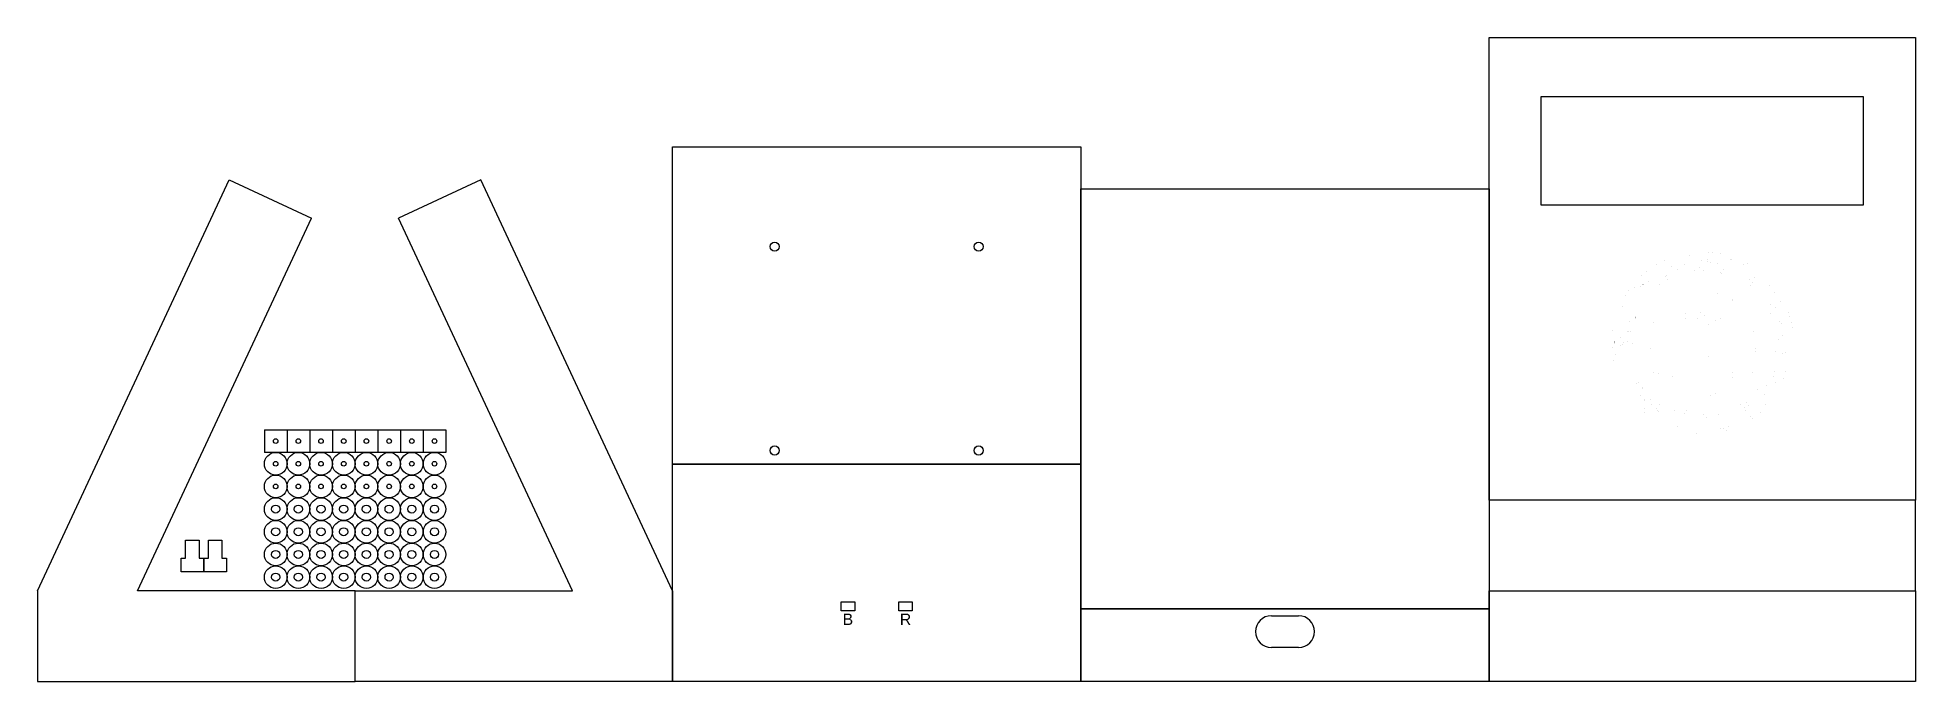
# Model space of a CAD drawing. Header units: millimetres. Extents: x 50 to 464, y 50 to 192.
import ezdxf

# ---------------------------------------------------------------- set-up
doc = ezdxf.new("R2010")
doc.units = ezdxf.units.MM
doc.layers.add('Multi-Layer', color=7, linetype='Continuous', true_color=0x14ff14)
doc.styles.add('Annotative', font='arial.ttf')

msp = doc.modelspace()

# ---------------------------------------------------------------- texts
at = {"layer": 'Multi-Layer', "char_height": 2.5, "attachment_point": 5, "style": 'Annotative'}
for s, insert in [('\\A1;B', (228.65, 63.71)), ('\\A1;R', (241.35, 63.71))]:
    msp.add_mtext_dynamic_manual_height_columns(s, width=5.0167, gutter_width=12.5, heights=[0], dxfattribs=dict(at, insert=insert))

# ---------------------------------------------------------------- linework, layer by layer
for p, q in [((370, 90), (370, 192)), ((370, 192), (464, 192)), ((464, 192), (464, 90)), ((381.5, 155), (381.5, 179)), ((381.5, 179), (452.5, 179)), ((452.5, 179), (452.5, 155)), ((190, 97.93), (190, 167.93)), ((190, 167.93), (280, 167.93)), ((280, 167.93), (280, 97.93)), ((50, 70), (92.26, 160.63)), ((92.26, 160.63), (110.39, 152.18)), ((147.74, 160.63), (129.61, 152.18)), ((190, 70), (147.74, 160.63)), ((280, 66), (280, 158.67)), ((280, 158.67), (370, 158.67)), ((370, 158.67), (370, 66)), ((452.5, 155), (381.5, 155)), ((72.07, 70), (110.39, 152.18)), ((167.93, 70), (129.61, 152.18)), ((100, 105.51), (105, 105.51)), ((100, 105.51), (100, 100.51)), ((105, 105.51), (105, 100.51)), ((105, 105.51), (110, 105.51)), ((110, 105.51), (110, 100.51)), ((110, 105.51), (115, 105.51)), ((115, 105.51), (115, 100.51)), ((115, 105.51), (120, 105.51)), ((120, 105.51), (120, 100.51)), ((120, 105.51), (125, 105.51)), ((125, 105.51), (125, 100.51)), ((125, 105.51), (130, 105.51)), ((130, 105.51), (130, 100.51)), ((130, 105.51), (135, 105.51)), ((135, 105.51), (135, 100.51)), ((135, 105.51), (140, 105.51)), ((140, 105.51), (140, 100.51)), ((105, 100.51), (100, 100.51)), ((110, 100.51), (105, 100.51)), ((115, 100.51), (110, 100.51)), ((120, 100.51), (115, 100.51)), ((125, 100.51), (120, 100.51)), ((130, 100.51), (125, 100.51)), ((135, 100.51), (130, 100.51)), ((140, 100.51), (135, 100.51)), ((280, 97.93), (190, 97.93)), ((190, 50), (190, 97.93)), ((190, 97.93), (280, 97.93)), ((280, 97.93), (280, 50)), ((464, 90), (370, 90)), ((370, 90), (370, 70)), ((464, 90), (370, 90)), ((464, 70), (464, 90)), ((82.65, 77.17), (82.65, 81.17)), ((82.65, 81.17), (85.65, 81.17)), ((85.65, 81.17), (85.65, 77.17)), ((87.65, 77.17), (87.65, 81.17)), ((87.65, 81.17), (90.65, 81.17)), ((90.65, 81.17), (90.65, 77.17)), ((81.65, 74.17), (81.65, 77.17)), ((81.65, 77.17), (82.65, 77.17)), ((85.65, 77.17), (86.65, 77.17)), ((86.65, 77.17), (86.65, 74.17)), ((86.65, 74.17), (86.65, 77.17)), ((86.65, 77.17), (87.65, 77.17)), ((90.65, 77.17), (91.65, 77.17)), ((91.65, 77.17), (91.65, 74.17)), ((86.65, 74.17), (81.65, 74.17)), ((91.65, 74.17), (86.65, 74.17)), ((50, 70), (50, 50)), ((120, 70), (72.07, 70)), ((120, 50), (120, 70)), ((120, 70), (167.93, 70)), ((190, 70), (190, 50)), ((227.15, 65.59), (227.15, 67.59)), ((227.15, 67.59), (230.15, 67.59)), ((230.15, 67.59), (230.15, 65.59)), ((239.85, 65.59), (239.85, 67.59)), ((239.85, 67.59), (242.85, 67.59)), ((242.85, 67.59), (242.85, 65.59)), ((370, 50), (370, 70)), ((370, 70), (464, 70)), ((370, 70), (464, 70)), ((464, 70), (464, 50)), ((230.15, 65.59), (227.15, 65.59)), ((242.85, 65.59), (239.85, 65.59)), ((370, 66), (280, 66)), ((280, 50), (280, 66)), ((280, 66), (370, 66)), ((322, 64.5), (328, 64.5)), ((370, 66), (370, 50)), ((328, 57.5), (322, 57.5)), ((50, 50), (120, 50)), ((190, 50), (120, 50)), ((280, 50), (190, 50)), ((370, 50), (280, 50)), ((464, 50), (370, 50))]:
    msp.add_line(p, q)
for centre, radius in [((102.5, 103.01), 0.5), ((107.5, 103.01), 0.5), ((112.5, 103.01), 0.5), ((117.5, 103.01), 0.5), ((122.5, 103.01), 0.5), ((127.5, 103.01), 0.5), ((132.5, 103.01), 0.5), ((137.5, 103.01), 0.5), ((102.5, 98.01), 2.5), ((107.5, 98.01), 2.5), ((112.5, 98.01), 2.5), ((117.5, 98.01), 2.5), ((122.5, 98.01), 2.5), ((127.5, 98.01), 2.5), ((132.5, 98.01), 2.5), ((137.5, 98.01), 2.5), ((102.5, 93.01), 2.5), ((102.5, 98.01), 0.5), ((107.5, 93.01), 2.5), ((107.5, 98.01), 0.5), ((112.5, 93.01), 2.5), ((112.5, 98.01), 0.5), ((117.5, 93.01), 2.5), ((117.5, 98.01), 0.5), ((122.5, 93.01), 2.5), ((122.5, 98.01), 0.5), ((127.5, 93.01), 2.5), ((127.5, 98.01), 0.5), ((132.5, 93.01), 2.5), ((132.5, 98.01), 0.5), ((137.5, 93.01), 2.5), ((137.5, 98.01), 0.5), ((102.5, 93.01), 0.5), ((107.5, 93.01), 0.5), ((112.5, 93.01), 0.5), ((117.5, 93.01), 0.5), ((122.5, 93.01), 0.5), ((127.5, 93.01), 0.5), ((132.5, 93.01), 0.5), ((137.5, 93.01), 0.5), ((102.5, 88.01), 2.5), ((102.5, 88.01), 0.9), ((107.5, 88.01), 2.5), ((107.5, 88.01), 0.9), ((112.5, 88.01), 2.5), ((112.5, 88.01), 0.9), ((117.5, 88.01), 2.5), ((117.5, 88.01), 0.9), ((122.5, 88.01), 2.5), ((122.5, 88.01), 0.9), ((127.5, 88.01), 2.5), ((127.5, 88.01), 0.9), ((132.5, 88.01), 2.5), ((132.5, 88.01), 0.9), ((137.5, 88.01), 2.5), ((137.5, 88.01), 0.9), ((102.5, 83.01), 2.5), ((102.5, 83.01), 0.9), ((107.5, 83.01), 2.5), ((107.5, 83.01), 0.9), ((112.5, 83.01), 2.5), ((112.5, 83.01), 0.9), ((117.5, 83.01), 2.5), ((117.5, 83.01), 0.9), ((122.5, 83.01), 2.5), ((122.5, 83.01), 0.9), ((127.5, 83.01), 2.5), ((127.5, 83.01), 0.9), ((132.5, 83.01), 2.5), ((132.5, 83.01), 0.9), ((137.5, 83.01), 2.5), ((137.5, 83.01), 0.9), ((102.5, 78.01), 2.5), ((102.5, 78.01), 0.9), ((107.5, 78.01), 2.5), ((107.5, 78.01), 0.9), ((112.5, 78.01), 2.5), ((112.5, 78.01), 0.9), ((117.5, 78.01), 2.5), ((117.5, 78.01), 0.9), ((122.5, 78.01), 2.5), ((122.5, 78.01), 0.9), ((127.5, 78.01), 2.5), ((127.5, 78.01), 0.9), ((132.5, 78.01), 2.5), ((132.5, 78.01), 0.9), ((137.5, 78.01), 2.5), ((137.5, 78.01), 0.9), ((102.5, 73.01), 2.5), ((107.5, 73.01), 2.5), ((112.5, 73.01), 2.5), ((117.5, 73.01), 2.5), ((122.5, 73.01), 2.5), ((127.5, 73.01), 2.5), ((132.5, 73.01), 2.5), ((137.5, 73.01), 2.5), ((102.5, 73.01), 0.9), ((107.5, 73.01), 0.9), ((112.5, 73.01), 0.9), ((117.5, 73.01), 0.9), ((122.5, 73.01), 0.9), ((127.5, 73.01), 0.9), ((132.5, 73.01), 0.9), ((137.5, 73.01), 0.9)]:
    msp.add_circle(centre, radius)
for centre, start, end in [((322, 61), 90, 270), ((328, 61), 270, 90)]:
    msp.add_arc(centre, 3.5, start, end)
at = {"layer": 'Multi-Layer', "const_width": 0.001}
for points in [[(416.05, 144.68, 0.019052), (414.29, 144.51, 0.021836), (412.63, 144.2, 0.021994), (411.01, 143.75, 0.019894), (409.38, 143.15, 0.010281), (408.95, 142.96, 0.004764), (408.4, 142.7, 0.004776), (407.84, 142.43, 0.008936), (407.4, 142.19, 0.029788), (405.4, 140.92, 0.029525), (403.56, 139.41, 0.029493), (401.91, 137.69, 0.029577), (400.47, 135.8, 0.03073), (399.22, 133.65, 0.031313), (398.25, 131.38, 0.031321), (397.57, 129, 0.030782), (397.19, 126.55, 0.015209), (397.12, 125.5, 0.012382), (397.11, 124.36, 0.012347), (397.16, 123.23, 0.014805), (397.26, 122.17, 0.05079), (398.17, 118.25, 0.050674), (399.85, 114.6, 0.050454), (402.23, 111.35, 0.049479), (405.23, 108.62, 0.048541), (408.47, 106.66, 0.047669), (412.05, 105.35, 0.047559), (415.81, 104.74, 0.047851), (419.62, 104.86, 0.031924), (422.15, 105.34, 0.032559), (424.57, 106.14, 0.032511), (426.88, 107.25, 0.031622), (429.04, 108.66, 0.063704), (432.72, 112.21, 0.064062), (435.38, 116.56, 0.06412), (436.84, 121.44, 0.064021), (437.03, 126.54, 0.039377), (436.49, 129.65, 0.039913), (435.48, 132.62, 0.039732), (434, 135.4, 0.038281), (432.08, 137.96, 0.011319), (431.77, 138.29, 0.00373), (431.31, 138.77, 0.003751), (430.83, 139.24, 0.010846), (430.49, 139.56, 0.025257), (428.88, 140.87, 0.025977), (427.15, 142, 0.026021), (425.32, 142.94, 0.02554), (423.39, 143.69, 0.014043), (422.24, 144.04, 0.015896), (421.11, 144.3, 0.015499), (419.95, 144.5, 0.012166), (418.67, 144.65, 0.018061), (418.33, 144.67, 0.001303), (417.37, 144.68, 0.001338), (416.41, 144.69, 0.017313)], [(418.83, 144.02, -0.007791), (419.69, 143.92, -0.010081), (420.47, 143.8, -0.010504), (421.23, 143.65, -0.009909), (421.99, 143.47, -0.026156), (423.89, 142.87, -0.025868), (425.74, 142.06, -0.025891), (427.48, 141.08, -0.026314), (429.11, 139.92, -0.047025), (431.81, 137.33, -0.047963), (433.95, 134.29, -0.048157), (435.48, 130.92, -0.048189), (436.32, 127.32, -0.030164), (436.5, 124.98, -0.030141), (436.39, 122.64, -0.030194), (436, 120.33, -0.030522), (435.34, 118.1, -0.061055), (433.19, 113.89, -0.060812), (430.09, 110.31, -0.060887), (426.22, 107.59, -0.061486), (421.83, 105.89, -0.027527), (419.73, 105.49, -0.027558), (417.61, 105.32, -0.027515), (415.47, 105.38, -0.027242), (413.35, 105.68, -0.030867), (411.08, 106.27, -0.030599), (408.9, 107.14, -0.030451), (406.83, 108.27, -0.029899), (404.9, 109.65, -0.0012), (404.67, 109.83, -0.005605), (404.54, 109.94, -0.004942), (404.41, 110.06, -0.000793), (404.14, 110.3, -0.042439), (401.92, 112.66, -0.041774), (400.12, 115.37, -0.04177), (398.79, 118.34, -0.042414), (397.98, 121.48, -0.008872), (397.87, 122.21, -0.011381), (397.8, 122.88, -0.010842), (397.75, 123.58, -0.006957), (397.73, 124.39, -0.007377), (397.73, 125.26, -0.011222), (397.76, 126.01, -0.011737), (397.82, 126.73, -0.009269), (397.92, 127.51, -0.061067), (399.14, 131.99, -0.060091), (401.41, 136.07, -0.059919), (404.59, 139.5, -0.060069), (408.49, 142.07, -0.02548), (410.21, 142.83, -0.02454), (412.03, 143.42, -0.024286), (413.91, 143.83, -0.023731), (415.83, 144.06, -0.017538), (416.36, 144.08, -0.0032), (417.35, 144.07, -0.003084), (418.33, 144.05, -0.019425)], [(410.11, 141.42, 0.000669), (409.83, 141.3, 0.001087), (409.59, 141.2, 0.000126), (409.38, 141.11, 0.095097), (409.37, 141.11, 0.27382), (409.36, 141.08, 0.010535), (409.39, 141, 0.013357), (409.42, 140.93, 0.160863), (409.44, 140.9, 0.225033), (409.45, 140.9, 0.003427), (409.54, 140.93, 0.008442), (409.64, 140.97, 0.00539), (409.76, 141.02, -0.003375), (409.87, 141.07, -0.005502), (409.97, 141.1, -0.001308), (410.06, 141.14, -0.294471), (410.07, 141.14, -0.096363), (410.07, 141.13, -0.000062), (410.19, 140.87, -0.000766), (410.31, 140.58, -0.000467), (410.45, 140.23, 0.000958), (410.6, 139.89, 0.001534), (410.72, 139.6, 0.000265), (410.83, 139.34, 0.088815), (410.84, 139.32, 0.286829), (410.87, 139.31, 0.008817), (410.98, 139.35, 0.008616), (411.09, 139.39, 0.307483), (411.1, 139.41, 0.098793), (411.1, 139.42, 0.000032), (410.92, 139.84, 0.000423), (410.7, 140.39, 0.00012), (410.34, 141.24, -0.159924), (410.34, 141.25, -0.109788), (410.35, 141.26, -0.087285), (410.36, 141.27, -0.062696), (410.38, 141.28, 0.018064), (410.41, 141.29, 0.002385), (410.46, 141.31, 0.002765), (410.53, 141.34, 0.002315), (410.6, 141.37, 0.000006), (410.68, 141.4, 0.000005), (410.76, 141.43, 0.000005), (410.83, 141.46, 0.000016), (410.88, 141.48), (410.97, 141.52), (410.93, 141.63, 0.022208), (410.91, 141.67, 0.031738), (410.89, 141.7, 0.032709), (410.87, 141.72, 0.226055), (410.86, 141.73, 0.086624), (410.84, 141.73, 0.000394), (410.63, 141.64, 0.001859), (410.39, 141.54, 0.001172)], [(412.75, 142.31, 0.01945), (412.71, 142.29, 0.030033), (412.68, 142.28, 0.030091), (412.66, 142.26, 0.281331), (412.65, 142.25, 0.028687), (412.66, 142.24, 0.000269), (412.69, 142.11, 0.000906), (412.73, 141.97, 0.000586), (412.78, 141.81, -0.005352), (412.82, 141.65, -0.008529), (412.85, 141.51, -0.003218), (412.88, 141.39, -0.264285), (412.87, 141.37, -0.117186), (412.83, 141.35, -0.000634), (412.36, 141.21, -0.000332), (411.87, 141.07, -0.271666), (411.85, 141.08, -0.123489), (411.84, 141.09, -0.000492), (411.8, 141.21, -0.002444), (411.76, 141.35, -0.001531), (411.72, 141.51, 0.002451), (411.67, 141.68, 0.003812), (411.63, 141.82, 0.001183), (411.59, 141.94, 0.120464), (411.58, 141.95, 0.259413), (411.54, 141.96, 0.023621), (411.45, 141.93, 0.023054), (411.35, 141.9, 0.296849), (411.33, 141.87, 0.068604), (411.34, 141.82, 0.00008), (411.63, 140.8, 0.000045), (411.92, 139.77, 0.128427), (411.93, 139.74, 0.254134), (411.94, 139.74, 0.004059), (411.97, 139.75, 0.009546), (412.02, 139.76, 0.006047), (412.07, 139.78, 0.01825), (412.13, 139.79, 0.039518), (412.17, 139.81, 0.05527), (412.19, 139.83, 0.307726), (412.19, 139.85, -0.022937), (412.15, 139.98, -0.0015), (412.04, 140.37, -0.000196), (411.92, 140.81, -0.268892), (411.93, 140.83, -0.129045), (411.96, 140.85, -0.000458), (412.44, 140.98, -0.000405), (412.92, 141.11, -0.148669), (412.95, 141.11, -0.235785), (412.97, 141.1, -0.001959), (413.01, 140.96, -0.006386), (413.06, 140.81, -0.004003), (413.11, 140.62, 0.001569), (413.16, 140.44, 0.002502), (413.21, 140.28, 0.000513), (413.25, 140.14, 0.124039), (413.26, 140.13, 0.25998), (413.28, 140.12, 0.006173), (413.38, 140.15, 0.010287), (413.48, 140.17, 0.102807), (413.51, 140.19, 0.294087), (413.53, 140.24, 0.000342), (413.23, 141.27, 0.000337), (412.93, 142.31, 0.302666), (412.89, 142.34, 0.066459), (412.87, 142.34, 0.013173), (412.83, 142.33, 0.013736), (412.79, 142.32, 0.012394)], [(415.41, 143.11, 0.003304), (415.38, 143.1, 0.004755), (415.36, 143.09, 0.002591), (415.33, 143.08, 0.073411), (415.33, 143.07, 0.319997), (415.33, 143.07, 0.009341), (415.34, 143.05, 0.015498), (415.35, 143.02, 0.009649), (415.36, 142.99, -0.044301), (415.39, 142.93, -0.071967), (415.4, 142.87, -0.091275), (415.39, 142.82, -0.133337), (415.36, 142.78, -0.086706), (415.34, 142.77, -0.014462), (415.29, 142.75, -0.015477), (415.23, 142.74, -0.013166), (415.17, 142.73, 0.011306), (415.09, 142.71, 0.058743), (415.05, 142.69, 0.125357), (415.02, 142.67, 0.155661), (415.02, 142.65, 0.032258), (415.02, 142.61, 0.000599), (415.04, 142.43, 0.00147), (415.07, 142.21, 0.000982), (415.11, 141.95, -0.006194), (415.17, 141.49, -0.023413), (415.19, 141.2, -0.037915), (415.18, 141, -0.08102), (415.13, 140.85, -0.062445), (415.07, 140.76, -0.06216), (415, 140.69, -0.058399), (414.9, 140.64, -0.045219), (414.78, 140.6, -0.050244), (414.65, 140.59, -0.073181), (414.53, 140.6, -0.073571), (414.43, 140.65, -0.051392), (414.33, 140.73, -0.082566), (414.23, 140.86, -0.049311), (414.17, 141.04, -0.025415), (414.11, 141.32, -0.004495), (414.03, 141.85), (413.93, 142.55), (413.8, 142.53, 0.006703), (413.75, 142.53, 0.009582), (413.71, 142.52, 0.005985), (413.67, 142.51, 0.128877), (413.66, 142.51, 0.246122), (413.66, 142.5, 0.00038), (413.68, 142.28, 0.002802), (413.72, 142.03, 0.001711), (413.76, 141.75, 0.004817), (413.84, 141.21, 0.027232), (413.9, 140.93, 0.051114), (413.97, 140.74, 0.061775), (414.08, 140.59, 0.039212), (414.19, 140.48, 0.07641), (414.31, 140.41, 0.069068), (414.44, 140.37, 0.027144), (414.63, 140.36, 0.009082), (414.79, 140.37, 0.043649), (414.87, 140.38, 0.050883), (414.95, 140.4, 0.015183), (415.06, 140.45, 0.064318), (415.25, 140.58, 0.085201), (415.38, 140.75, 0.078983), (415.45, 140.96, 0.047375), (415.48, 141.22, 0.021202), (415.47, 141.33, 0.004634), (415.45, 141.51, 0.004818), (415.43, 141.72, 0.004606), (415.4, 141.94, -0.001369), (415.34, 142.37, -0.032268), (415.33, 142.5, -0.157552), (415.35, 142.56, -0.184632), (415.39, 142.59, 0.115785), (415.52, 142.65, 0.137559), (415.6, 142.76, 0.122365), (415.61, 142.91, 0.081053), (415.56, 143.07, 0.025521), (415.53, 143.12, 0.187145), (415.51, 143.13, 0.137883), (415.48, 143.13, 0.011818)], [(417.91, 143.06, 0.049563), (417.88, 143.05, 0.075557), (417.86, 143.04, 0.097859), (417.85, 143.02, 0.161695), (417.85, 143.01, -0.022707), (417.87, 142.91, -0.047891), (417.88, 142.83, -0.064434), (417.87, 142.77, -0.111379), (417.84, 142.73, -0.111031), (417.79, 142.69, -0.11005), (417.73, 142.68, -0.061371), (417.64, 142.7, -0.013877), (417.5, 142.74, 0.053401), (417.14, 142.83, 0.076101), (416.82, 142.82, 0.082896), (416.54, 142.72, 0.078011), (416.3, 142.54, 0.048697), (416.16, 142.36, 0.054612), (416.06, 142.16, 0.051106), (416.01, 141.94, 0.035119), (415.99, 141.68, 0.061757), (416.04, 141.28, 0.084043), (416.18, 140.96, 0.090839), (416.41, 140.72, 0.086069), (416.72, 140.57, 0.050857), (416.87, 140.54, 0.033768), (417.06, 140.54, 0.033375), (417.24, 140.56, 0.044377), (417.4, 140.6, 0.112077), (417.71, 140.81, 0.089716), (417.93, 141.14, 0.081529), (418.03, 141.56, 0.071047), (418, 142.02, 0.029385), (417.96, 142.15, 0.02087), (417.91, 142.29, 0.016965), (417.85, 142.41, 0.135706), (417.8, 142.46, -0.110779), (417.78, 142.48, -0.316086), (417.78, 142.5, -0.181112), (417.81, 142.52, -0.051402), (417.85, 142.52, 0.111289), (417.93, 142.54, 0.070311), (418.01, 142.59, 0.068998), (418.07, 142.66, 0.096721), (418.1, 142.74, 0.044096), (418.1, 142.79, 0.019029), (418.1, 142.84, 0.018655), (418.1, 142.9, 0.02348), (418.09, 142.96, 0.026358), (418.06, 143.04, 0.177243), (418.03, 143.08, 0.178849), (417.99, 143.08, 0.026932)], [(417.28, 142.55, -0.068426), (417.39, 142.49, -0.040694), (417.49, 142.38, -0.039159), (417.59, 142.26, -0.045616), (417.65, 142.13, -0.025602), (417.69, 142.03, -0.036652), (417.7, 141.95, -0.026043), (417.71, 141.84, -0.006781), (417.71, 141.67, -0.00604), (417.71, 141.48, -0.033364), (417.7, 141.38, -0.047802), (417.68, 141.3, -0.02096), (417.64, 141.2, -0.124291), (417.38, 140.88, -0.159282), (417.02, 140.76, -0.159234), (416.66, 140.87, -0.124205), (416.39, 141.18, -0.019586), (416.35, 141.28, -0.039281), (416.32, 141.36, -0.033144), (416.31, 141.46, -0.010362), (416.3, 141.6, -0.021558), (416.3, 141.81, -0.038186), (416.32, 141.98, -0.044102), (416.36, 142.13, -0.044263), (416.43, 142.27, -0.07848), (416.6, 142.47, -0.098469), (416.8, 142.58, -0.10027), (417.04, 142.61, -0.084246)], [(418.66, 142.7, 0.021044), (418.63, 142.5, 0.0005), (418.5, 141.56, 0.000058), (418.37, 140.55, 0.232764), (418.38, 140.53, 0.159618), (418.39, 140.53, 0.01039), (418.42, 140.52, 0.01428), (418.47, 140.52, 0.010122), (418.51, 140.52), (418.63, 140.52), (418.73, 141.22, 0.001496), (418.77, 141.51, 0.001647), (418.8, 141.78, 0.001532), (418.83, 142.02, 0.008364), (418.84, 142.15, -0.004519), (418.85, 142.23, -0.008019), (418.86, 142.3, -0.003379), (418.87, 142.36, -0.61686), (418.87, 142.36, -0.10057), (418.88, 142.35, -0.000731), (418.91, 142.27, -0.002739), (418.95, 142.17, -0.001748), (418.99, 142.06, 0.012414), (419.13, 141.71, 0.00248), (419.41, 141.1, 0.000604), (419.71, 140.43, 0.093765), (419.76, 140.36, 0.100973), (419.78, 140.35, 0.020845), (419.81, 140.33, 0.021126), (419.86, 140.32, 0.018518), (419.91, 140.32, 0.011242), (419.98, 140.31, 0.09604), (420.01, 140.31, 0.192575), (420.03, 140.33, 0.072534), (420.04, 140.36, 0.022016), (420.07, 140.54, 0.000458), (420.2, 141.49, 0.000055), (420.33, 142.5, 0.232648), (420.32, 142.52, 0.160834), (420.31, 142.53, 0.009907), (420.28, 142.53, 0.013897), (420.24, 142.53, 0.009798), (420.19, 142.54), (420.07, 142.54), (420.04, 142.31, 0.002744), (420, 142.03, 0.000627), (419.94, 141.57, 0.000569), (419.89, 141.11, 0.003691), (419.86, 140.87), (419.85, 140.72), (419.75, 140.98, 0.010895), (419.67, 141.18, 0.003459), (419.54, 141.48, 0.002508), (419.35, 141.9, 0.000857), (419.07, 142.51, 0.010463), (419.01, 142.64, 0.098689), (418.97, 142.69, 0.123715), (418.91, 142.72, 0.020012), (418.8, 142.74, 0.01105), (418.72, 142.75, 0.100136), (418.69, 142.75, 0.197485), (418.67, 142.73, 0.066269)], [(421.43, 142.14, 0.070601), (421.18, 142.04, 0.065912), (420.95, 141.86, 0.062831), (420.78, 141.63, 0.054549), (420.65, 141.35, 0.015861), (420.62, 141.24, 0.031693), (420.6, 141.15, 0.028703), (420.59, 141.05, 0.010797), (420.6, 140.91, 0.01039), (420.61, 140.77, 0.034741), (420.62, 140.68, 0.040857), (420.64, 140.6, 0.018866), (420.69, 140.5, 0.085324), (420.88, 140.23, 0.075149), (421.16, 140.03, 0.067572), (421.52, 139.91, 0.050282), (421.93, 139.86, 0.005731), (422.01, 139.87, 0.009536), (422.09, 139.87, 0.003608), (422.15, 139.87, 0.392843), (422.15, 139.88, -0.065542), (422.15, 139.89, -0.000204), (422.19, 140.02, -0.001162), (422.23, 140.17, -0.000727), (422.28, 140.34, 0.000883), (422.33, 140.52, 0.001267), (422.37, 140.68, 0.000671), (422.4, 140.81, 0.01985), (422.41, 140.85, 0.263533), (422.4, 140.88, 0.077476), (422.36, 140.9, 0.029718), (422.27, 140.94, 0.003824), (422.08, 140.99, 0.000194), (421.94, 141.03, 0.000317), (421.83, 141.06, 0.000029), (421.73, 141.09, 0.035097), (421.73, 141.09, 0.371817), (421.72, 141.09, 0.001063), (421.69, 141, 0.003516), (421.67, 140.91, 0.063355), (421.67, 140.88, 0.318967), (421.67, 140.88, 0.004187), (421.73, 140.86, 0.010145), (421.8, 140.83, 0.006262), (421.88, 140.81, -0.004234), (421.97, 140.79, -0.006925), (422.04, 140.77, -0.001982), (422.1, 140.75, -0.32466), (422.1, 140.74, -0.067552), (422.1, 140.72, -0.000259), (422.04, 140.49, -0.001327), (421.98, 140.29, -0.007816), (421.94, 140.18, -0.033876), (421.93, 140.13, -0.143816), (421.91, 140.11, -0.119979), (421.87, 140.1, -0.020454), (421.81, 140.09, -0.037979), (421.71, 140.1, -0.020044), (421.6, 140.13, -0.019326), (421.47, 140.16, -0.022074), (421.35, 140.2, -0.059541), (421.25, 140.26, -0.028582), (421.14, 140.36, -0.028587), (421.04, 140.46, -0.058097), (420.97, 140.56, -0.073748), (420.91, 140.75, -0.053248), (420.89, 140.98, -0.050707), (420.92, 141.22, -0.051828), (421, 141.44, -0.03637), (421.08, 141.58, -0.046252), (421.17, 141.69, -0.047288), (421.28, 141.78, -0.040828), (421.41, 141.86, -0.085008), (421.63, 141.92, -0.055516), (421.89, 141.92, -0.053558), (422.16, 141.85, -0.063211), (422.39, 141.74), (422.49, 141.67), (422.55, 141.75, 0.035366), (422.6, 141.81, 0.181945), (422.61, 141.86, 0.174877), (422.58, 141.9, 0.032196), (422.52, 141.95, 0.03826), (422.36, 142.03, 0.032821), (422.18, 142.09, 0.031649), (421.98, 142.14, 0.02971), (421.78, 142.16, 0.00961), (421.68, 142.16, 0.009895), (421.57, 142.15, 0.009677), (421.48, 142.15, 0.040898)], [(423.63, 141.48, 0.006213), (423.62, 141.44, 0.007956), (423.61, 141.41, 0.006341), (423.6, 141.38, 0.06522), (423.6, 141.37, 0.280482), (423.6, 141.35, 0.003424), (423.68, 141.31, 0.008931), (423.77, 141.27, 0.005577), (423.88, 141.22, -0.002674), (423.99, 141.17, -0.00398), (424.08, 141.12, -0.001771), (424.16, 141.08, -0.08024), (424.18, 141.07, -0.305177), (424.18, 141.05, -0.000593), (424.07, 140.79, -0.003714), (423.94, 140.5, -0.002258), (423.79, 140.15, 0.000553), (423.63, 139.8, 0.000923), (423.5, 139.51, 0.000035), (423.39, 139.24, 0.443131), (423.39, 139.24, -0.02821), (423.39, 139.24, -0.000186), (423.43, 139.22, -0.000741), (423.47, 139.2, -0.000473), (423.52, 139.18, 0.006088), (423.57, 139.16, 0.009987), (423.61, 139.14, 0.00398), (423.64, 139.13, 0.351296), (423.65, 139.13, 0.038669), (423.65, 139.13, 0.000013), (423.77, 139.4, 0.00022), (423.9, 139.69, 0.000134), (424.05, 140.03, -0.001806), (424.21, 140.37, -0.002932), (424.34, 140.66, -0.000469), (424.46, 140.92, -0.204777), (424.48, 140.93, -0.171439), (424.49, 140.93, -0.003555), (424.58, 140.9, -0.007882), (424.68, 140.86, -0.005172), (424.79, 140.81, 0.001222), (424.9, 140.76, 0.001952), (424.99, 140.72, 0.000372), (425.08, 140.68, 0.102774), (425.08, 140.68, 0.28696), (425.1, 140.7, 0.009447), (425.15, 140.79, 0.008919), (425.18, 140.88, 0.369015), (425.18, 140.9, 0.028227), (425.14, 140.91, 0.000042), (424.53, 141.19, 0.000246), (423.97, 141.44, 0.003953), (423.77, 141.53), (423.67, 141.57)], [(403.52, 137.46, 0.087601), (403.48, 137.38, 0.063825), (403.46, 137.29, 0.042816), (403.46, 137.17, 0.014241), (403.48, 136.99), (403.49, 136.86), (403.56, 136.95, 0.030467), (403.6, 137, 0.079679), (403.62, 137.04, 0.063842), (403.63, 137.1, 0.014562), (403.63, 137.19), (403.62, 137.34), (403.79, 137.35, 0.013083), (403.89, 137.36, 0.068944), (403.94, 137.37, 0.091135), (403.98, 137.4, 0.03211), (404.03, 137.45), (404.1, 137.54), (403.84, 137.54, 0.004758), (403.68, 137.53, 0.055179), (403.61, 137.53, 0.113784), (403.57, 137.5, 0.044674)], [(404.37, 137.43, 0.068876), (404.17, 137.36, 0.048388), (403.98, 137.22, 0.047817), (403.81, 137.05, 0.061851), (403.69, 136.86, 0.020548), (403.65, 136.77, 0.045158), (403.63, 136.69, 0.034573), (403.62, 136.59, 0.007951), (403.62, 136.44, 0.007797), (403.62, 136.27, 0.040262), (403.63, 136.18, 0.049538), (403.66, 136.1, 0.015638), (403.71, 135.99, 0.051176), (403.81, 135.82, 0.026621), (403.97, 135.63, 0.026625), (404.15, 135.46, 0.053089), (404.31, 135.36, 0.033936), (404.46, 135.29, 0.033085), (404.62, 135.24, 0.034218), (404.78, 135.22, 0.044232), (404.93, 135.22, 0.072846), (405.17, 135.28, 0.063525), (405.4, 135.4, 0.061696), (405.59, 135.59, 0.06128), (405.74, 135.82, 0.016508), (405.78, 135.92, 0.044027), (405.81, 136, 0.039033), (405.82, 136.08, 0.010786), (405.82, 136.22, 0.011284), (405.82, 136.37, 0.047699), (405.8, 136.45, 0.046133), (405.78, 136.53, 0.010105), (405.71, 136.67, 0.016645), (405.65, 136.79, 0.028723), (405.59, 136.88, 0.028001), (405.52, 136.97, 0.014924), (405.42, 137.07, 0.043713), (405.16, 137.27, 0.061868), (404.9, 137.4, 0.068644), (404.63, 137.45, 0.073376)], [(404.75, 137.13, -0.031104), (404.89, 137.08, -0.036396), (405.01, 137.01, -0.033785), (405.13, 136.92, -0.021459), (405.26, 136.81, -0.032734), (405.36, 136.68, -0.037621), (405.45, 136.55, -0.038315), (405.51, 136.41, -0.036429), (405.55, 136.25, -0.058965), (405.57, 136.11, -0.060856), (405.54, 135.96, -0.060227), (405.48, 135.83, -0.055723), (405.4, 135.71, -0.112615), (405.15, 135.54, -0.11764), (404.85, 135.49, -0.101068), (404.53, 135.59, -0.065339), (404.22, 135.82, -0.032552), (404.07, 135.98, -0.049907), (403.96, 136.13, -0.05467), (403.9, 136.3, -0.051004), (403.87, 136.48, -0.013522), (403.86, 136.59, -0.045506), (403.87, 136.66, -0.050813), (403.89, 136.72, -0.020014), (403.92, 136.81, -0.068506), (404.03, 136.96, -0.068728), (404.16, 137.07, -0.068782), (404.33, 137.15, -0.068794), (404.51, 137.18, -0.036396), (404.55, 137.17, -0.013879), (404.62, 137.16, -0.013659), (404.69, 137.15, -0.016297)], [(406.26, 139.24), (406.16, 139.15), (406.47, 138.76, 0.002116), (406.61, 138.59, 0.001644), (406.76, 138.41, 0.001662), (406.9, 138.24, 0.004022), (407.01, 138.12, -0.000935), (407.1, 138.01, -0.001047), (407.18, 137.92, -0.000961), (407.25, 137.83, -0.005592), (407.29, 137.79), (407.35, 137.71), (407.25, 137.76, 0.019726), (407.09, 137.83, 0.008532), (406.86, 137.92, 0.005603), (406.54, 138.03, 0.001602), (406.04, 138.2), (405.29, 138.46), (405.18, 138.36, 0.00826), (405.13, 138.33, 0.01243), (405.1, 138.29, 0.007289), (405.07, 138.27, 0.206058), (405.07, 138.26, 0.159451), (405.07, 138.24, 0.00012), (405.27, 137.99, 0.001332), (405.5, 137.71, 0.000812), (405.77, 137.38), (406.47, 136.51), (406.57, 136.6), (406.67, 136.69), (406.26, 137.19, 0.001261), (406.09, 137.4, 0.001318), (405.93, 137.61, 0.001264), (405.78, 137.78, 0.005825), (405.69, 137.88, -0.001058), (405.52, 138.08, -0.050655), (405.49, 138.12, -0.674846), (405.5, 138.14, -0.029468), (405.57, 138.11, 0.007264), (405.8, 138.01, 0.006097), (406.05, 137.92, 0.00459), (406.36, 137.81, 0.00177), (406.79, 137.65, 0.001579), (407.07, 137.56, 0.002463), (407.31, 137.48, 0.000687), (407.52, 137.41, 0.085389), (407.55, 137.41, 0.117162), (407.57, 137.41, 0.01959), (407.6, 137.43, 0.020535), (407.64, 137.46, 0.016931), (407.68, 137.49), (407.77, 137.58), (407.64, 137.74, 0.001293), (407.42, 138.02, 0.000186), (406.96, 138.59, 0.00005), (406.45, 139.21, 0.007394), (406.4, 139.28, 0.072838), (406.37, 139.3, 0.218271), (406.35, 139.31, 0.095641), (406.32, 139.29, 0.008779)], [(408.16, 140.47, 0.055756), (407.78, 140.26, 0.072628), (407.5, 140, 0.079676), (407.33, 139.68, 0.087066), (407.27, 139.34, 0.058623), (407.29, 139.11, 0.046252), (407.37, 138.87, 0.044658), (407.5, 138.65, 0.04557), (407.66, 138.45, 0.075464), (407.92, 138.25, 0.088009), (408.22, 138.15, 0.084649), (408.55, 138.16, 0.063982), (408.89, 138.28, 0.032501), (409.06, 138.37, 0.019048), (409.24, 138.51, 0.018214), (409.41, 138.64, 0.064934), (409.5, 138.75), (409.54, 138.82), (409.28, 139.25, 0.003384), (409.18, 139.42, 0.00525), (409.09, 139.57, 0.001816), (409.01, 139.69, 0.151569), (408.99, 139.7, 0.215254), (408.97, 139.7, 0.004979), (408.88, 139.66, 0.010186), (408.78, 139.6, 0.006619), (408.66, 139.53), (408.36, 139.35), (408.42, 139.25, 0.02623), (408.44, 139.21, 0.043595), (408.47, 139.18, 0.055493), (408.49, 139.17, 0.278804), (408.5, 139.17, 0.005869), (408.52, 139.18, 0.000438), (408.57, 139.21, 0.000607), (408.63, 139.24, 0.000461), (408.69, 139.28, -0.012848), (408.76, 139.32, -0.029003), (408.82, 139.35, -0.034544), (408.86, 139.37, -0.265793), (408.88, 139.36, -0.05959), (408.93, 139.3, -0.002973), (409.06, 139.08, -0.001577), (409.2, 138.84, -0.133058), (409.21, 138.8, -0.223792), (409.18, 138.74, -0.02386), (409.04, 138.63, -0.028997), (408.86, 138.53, -0.038083), (408.7, 138.46, -0.043295), (408.55, 138.42, -0.048468), (408.41, 138.41, -0.048854), (408.26, 138.43, -0.045262), (408.12, 138.48, -0.06497), (408, 138.56, -0.034361), (407.86, 138.68, -0.033331), (407.74, 138.83, -0.041693), (407.64, 138.99, -0.015961), (407.6, 139.09, -0.046446), (407.57, 139.17, -0.041351), (407.56, 139.25, -0.010667), (407.56, 139.39, -0.009553), (407.56, 139.53, -0.041407), (407.57, 139.61, -0.052962), (407.59, 139.67, -0.022607), (407.64, 139.76, -0.067788), (407.76, 139.93, -0.042889), (407.95, 140.09, -0.042876), (408.17, 140.22, -0.067522), (408.37, 140.29, 0.017195), (408.44, 140.3, 0.223465), (408.46, 140.32, 0.17028), (408.46, 140.35, 0.009282), (408.44, 140.43, 0.083754), (408.41, 140.5, 0.213779), (408.36, 140.53, 0.112153), (408.29, 140.52, 0.016681)], [(415.53, 136.36, -0.000071), (414.9, 136.08, -0.000084), (414.3, 135.82, -0.000074), (413.79, 135.6, -0.000525), (413.55, 135.49, 0.00024), (412.99, 135.25, 0.000042), (411.95, 134.8, 0.000023), (410.87, 134.33, 0.000662), (410.59, 134.21), (410.42, 134.14), (410.51, 134.1, -0.005916), (410.58, 134.07, -0.000052), (411.1, 133.84, -0.000182), (411.7, 133.57, -0.000117), (412.4, 133.26, 0.000024), (413.19, 132.9, 0.000016), (414.09, 132.5, 0.000016), (414.96, 132.1, 0.000032), (415.65, 131.8), (417.11, 131.14), (418.49, 131.76, -0.00006), (419.09, 132.03, -0.000041), (419.78, 132.34, -0.000041), (420.44, 132.64, -0.000085), (420.96, 132.87, 0.00007), (421.43, 133.08, 0.000062), (421.91, 133.29, 0.000063), (422.34, 133.49, 0.000191), (422.64, 133.62, -0.000356), (422.88, 133.73, -0.000331), (423.13, 133.84, -0.00033), (423.35, 133.94, -0.001117), (423.49, 134, 0.004283), (423.59, 134.05, 0.006893), (423.68, 134.09, 0.002115), (423.76, 134.13, 0.269608), (423.76, 134.14, 0.304387), (423.76, 134.15, 0.000766), (423.62, 134.21, 0.004223), (423.47, 134.28, 0.002573), (423.28, 134.36, -0.00012), (423.08, 134.45, -0.000092), (422.85, 134.55, -0.000093), (422.64, 134.64, -0.000224), (422.49, 134.71, 0.000143), (420.95, 135.37, 0.000089), (419.15, 136.16, 0.000008), (417.26, 136.97, 0.00733), (417.18, 137.01, 0.176792), (417.09, 137.01, 0.014629), (416.88, 136.94, 0.007657), (416.51, 136.78, 0.000625)], [(425.5, 140.5, 0.002664), (425.28, 140.14, 0.00051), (424.9, 139.5, 0.000019), (424.46, 138.77, 0.135474), (424.45, 138.75, 0.2656), (424.46, 138.74, 0.002752), (424.57, 138.67, 0.002435), (424.68, 138.61, 0.371291), (424.7, 138.61, 0.030332), (424.7, 138.62, 0.000057), (424.77, 138.74, 0.000417), (424.86, 138.88, 0.000259), (424.95, 139.05, -0.000962), (425.05, 139.21, -0.00148), (425.14, 139.35, -0.00047), (425.21, 139.47, -0.04365), (425.22, 139.49, -0.354568), (425.24, 139.49, -0.00043), (425.66, 139.25, -0.002278), (426.05, 139.03, -0.038103), (426.17, 138.95, -0.36791), (426.17, 138.94, -0.00057), (426.09, 138.81, -0.003745), (426.01, 138.67, -0.002257), (425.9, 138.49, 0.001578), (425.8, 138.32, 0.002624), (425.71, 138.17, 0.000279), (425.64, 138.04, 0.375957), (425.64, 138.04, 0.0311), (425.64, 138.03, 0.000458), (425.68, 138.01, 0.001249), (425.72, 137.99, 0.000824), (425.76, 137.96), (425.88, 137.89), (426.45, 138.84, 0.001595), (426.66, 139.21, 0.002603), (426.85, 139.52, 0.00036), (427.01, 139.8, 0.21381), (427.01, 139.82, 0.137221), (427, 139.83, 0.013309), (426.97, 139.85, 0.016102), (426.93, 139.88, 0.012056), (426.89, 139.9), (426.79, 139.97), (426.55, 139.57, -0.003462), (426.46, 139.42, -0.005582), (426.38, 139.29, -0.00145), (426.3, 139.18, -0.252984), (426.29, 139.17, -0.135345), (426.26, 139.18, -0.000258), (425.85, 139.43, -0.000633), (425.45, 139.67, -0.05078), (425.39, 139.71, -0.331388), (425.39, 139.73, -0.004683), (425.44, 139.84, -0.010476), (425.51, 139.97, -0.005788), (425.61, 140.13, 0.002415), (425.7, 140.29, 0.004017), (425.77, 140.42, 0.000651), (425.84, 140.53, 0.389214), (425.83, 140.54, 0.005757), (425.83, 140.54, 0.000163), (425.8, 140.56, 0.000332), (425.76, 140.59, 0.000228), (425.72, 140.61), (425.61, 140.68)], [(427.1, 138.39, 0.000858), (426.72, 138.14, 0.001418), (426.41, 137.94, 0.000097), (426.12, 137.75, 0.248898), (426.12, 137.74, 0.214503), (426.12, 137.73, 0.005397), (426.15, 137.71, 0.010635), (426.19, 137.68, 0.006936), (426.23, 137.64), (426.34, 137.56), (426.65, 137.77), (426.96, 137.97), (427.28, 137.72), (427.59, 137.47), (427.47, 137.13, 0.00116), (427.42, 136.99, 0.001843), (427.38, 136.88, 0.000384), (427.35, 136.78, 0.087635), (427.35, 136.77, 0.228724), (427.36, 136.75, 0.003715), (427.46, 136.67, 0.003014), (427.57, 136.59, 0.398015), (427.59, 136.59, 0.084205), (427.59, 136.6, 0.000224), (427.64, 136.73, 0.001374), (427.69, 136.88, 0.000855), (427.75, 137.05, -0.000753), (427.82, 137.27, -0.000318), (427.93, 137.56, -0.000314), (428.04, 137.87, -0.00041), (428.14, 138.16, 0.001395), (428.23, 138.41, 0.002312), (428.3, 138.63, 0.000224), (428.37, 138.82, 0.332326), (428.36, 138.83, -0.014232), (428.36, 138.83, -0.000246), (428.32, 138.86, -0.000624), (428.28, 138.89, -0.000415), (428.24, 138.93, 0.009404), (428.19, 138.96, 0.013243), (428.15, 138.99, 0.009434), (428.11, 139.02, 0.150668), (428.1, 139.02, 0.128757), (428.08, 139.01, 0.000182), (427.79, 138.83, 0.001499), (427.47, 138.63, 0.000922)], [(428.06, 138.7, -0.090971), (428.06, 138.69, -0.000935), (428.04, 138.63, -0.00298), (428.01, 138.56, -0.001927), (427.98, 138.48, 0.005067), (427.94, 138.38, 0.002392), (427.89, 138.24, 0.00237), (427.84, 138.11, 0.003344), (427.79, 137.98, -0.001116), (427.75, 137.88, -0.001762), (427.72, 137.78, -0.000404), (427.69, 137.7, -0.075147), (427.69, 137.69, -0.419241), (427.67, 137.69, -0.000589), (427.43, 137.88, -0.001127), (427.19, 138.07, -0.134272), (427.17, 138.1, -0.337841), (427.18, 138.11, -0.001722), (427.29, 138.19, -0.006482), (427.42, 138.28, -0.003946), (427.57, 138.39, 0.002477), (427.73, 138.5, 0.003794), (427.87, 138.59, 0.001355), (427.98, 138.67, 0.100724), (428, 138.69, -0.110859), (428.01, 138.7, -0.09098), (428.04, 138.71, -0.136261), (428.05, 138.71, -0.320812)], [(428.87, 137.46, -0.000256), (428.66, 137.26, -0.000208), (428.44, 137.04, -0.00021), (428.23, 136.84, -0.000547), (428.08, 136.69), (427.78, 136.4), (427.86, 136.3, 0.016547), (427.89, 136.26, 0.024476), (427.92, 136.23, 0.021765), (427.95, 136.21, 0.242191), (427.96, 136.21, 0.112662), (427.98, 136.22, 0.000266), (428.17, 136.41, 0.001715), (428.39, 136.63, 0.001064), (428.65, 136.88), (429.31, 137.54), (429.24, 137.3, 0.013398), (429.17, 137.07, 0.000638), (428.97, 136.3, 0.000162), (428.76, 135.46, 0.062106), (428.75, 135.4, 0.177748), (428.75, 135.39, 0.002068), (428.78, 135.36, 0.005975), (428.81, 135.33, 0.003827), (428.85, 135.29), (428.94, 135.19), (429.17, 135.41, 0.00099), (429.3, 135.53, 0.000236), (429.51, 135.73, 0.000243), (429.75, 135.96, 0.00024), (429.99, 136.19), (430.57, 136.76), (430.47, 136.85), (430.37, 136.95), (429.71, 136.3, -0.001439), (429.46, 136.05, -0.002529), (429.25, 135.84, -0.000626), (429.07, 135.67, -0.799977), (429.07, 135.68, 0.01947), (429.13, 135.86, 0.005565), (429.21, 136.15, 0.004905), (429.31, 136.52, 0.002877), (429.42, 136.97), (429.6, 137.74), (429.51, 137.84, 0.010884), (429.47, 137.88, 0.015286), (429.43, 137.92, 0.01149), (429.4, 137.94, 0.163091), (429.38, 137.95, 0.189796), (429.37, 137.94, 0.000723), (429.22, 137.8, 0.003552), (429.06, 137.65, 0.002208)], [(428.19, 139.58, 0.044187), (428.2, 139.46, 0.011362), (428.24, 139.27, 0.006153), (428.29, 139.07, 0.165081), (428.31, 139.03, 0.019252), (428.4, 138.96, 0.381753), (428.43, 138.97, 0.172571), (428.44, 139.01, 0.005304), (428.45, 139.18), (428.45, 139.42), (428.32, 139.51, 0.013861), (428.27, 139.55, 0.027092), (428.23, 139.57, 0.034482), (428.2, 139.59, 0.517579)], [(401.25, 133.47, 0.057262), (401.09, 133.25, 0.047643), (400.97, 132.98, 0.048817), (400.91, 132.7, 0.070662), (400.92, 132.45, 0.100079), (401.07, 132.05, 0.088076), (401.37, 131.72, 0.086502), (401.77, 131.51, 0.09175), (402.21, 131.45, 0.039912), (402.39, 131.48, 0.051864), (402.56, 131.53, 0.052108), (402.7, 131.62, 0.040843), (402.84, 131.74, 0.049585), (402.99, 131.92, 0.031234), (403.12, 132.15, 0.031233), (403.22, 132.39, 0.082575), (403.25, 132.57, 0.049252), (403.24, 132.61, 0.15079), (403.23, 132.64, 0.111253), (403.2, 132.65, 0.020886), (403.15, 132.67, 0.011579), (403.08, 132.69, 0.13742), (403.06, 132.68, 0.223365), (403.04, 132.67, 0.036776), (403.03, 132.63, -0.064734), (402.89, 132.22, -0.098441), (402.66, 131.93, -0.114284), (402.37, 131.77, -0.112122), (402.03, 131.75, -0.05698), (401.79, 131.83, -0.048892), (401.55, 131.96, -0.050367), (401.36, 132.12, -0.07295), (401.23, 132.31, -0.028982), (401.19, 132.38, -0.043594), (401.18, 132.45, -0.034312), (401.17, 132.53, -0.011243), (401.16, 132.65, -0.012169), (401.17, 132.78, -0.038966), (401.18, 132.86, -0.043044), (401.2, 132.93, -0.017448), (401.24, 133.03, -0.019566), (401.28, 133.11, -0.012957), (401.33, 133.19, -0.01305), (401.38, 133.26, -0.024616), (401.43, 133.32, 0.004762), (401.47, 133.37, 0.007287), (401.5, 133.41, 0.003115), (401.53, 133.44, 0.168153), (401.54, 133.45, 0.204644), (401.53, 133.46, 0.007287), (401.51, 133.48, 0.012404), (401.48, 133.5, 0.008251), (401.45, 133.53), (401.36, 133.6)], [(402.87, 135.92, 0.052766), (402.7, 135.75, 0.038516), (402.55, 135.54, 0.038651), (402.44, 135.31, 0.054762), (402.38, 135.09, 0.044477), (402.37, 134.94, 0.032678), (402.38, 134.78, 0.032138), (402.42, 134.62, 0.038071), (402.47, 134.47, 0.062518), (402.57, 134.31, 0.03325), (402.73, 134.13, 0.032589), (402.92, 133.98, 0.04442), (403.11, 133.86, 0.011869), (403.24, 133.8, 0.047925), (403.32, 133.78, 0.044073), (403.41, 133.77, 0.009), (403.57, 133.76, 0.008699), (403.72, 133.77, 0.038264), (403.81, 133.78, 0.046685), (403.89, 133.8, 0.017314), (404, 133.84, 0.048915), (404.17, 133.95, 0.04296), (404.32, 134.09, 0.040073), (404.46, 134.26, 0.032111), (404.59, 134.47, 0.005479), (404.63, 134.56, 0.007729), (404.67, 134.64, 0.004832), (404.7, 134.71, 0.100422), (404.71, 134.73, 0.263052), (404.69, 134.76, 0.025493), (404.61, 134.8, 0.026388), (404.53, 134.84, 0.223536), (404.5, 134.83, 0.11346), (404.49, 134.83, 0.050546), (404.48, 134.81, 0.046453), (404.48, 134.8, 0.046517), (404.48, 134.78, -0.114245), (404.46, 134.71, -0.016898), (404.39, 134.57, -0.020109), (404.3, 134.43, -0.032334), (404.21, 134.32, -0.043827), (404.08, 134.2, -0.059093), (403.94, 134.11, -0.060254), (403.78, 134.06, -0.048068), (403.61, 134.05, -0.016116), (403.5, 134.05, -0.041787), (403.42, 134.06, -0.040866), (403.34, 134.09, -0.014851), (403.24, 134.14, -0.05286), (403.01, 134.28, -0.05475), (402.83, 134.46, -0.057604), (402.69, 134.67, -0.073339), (402.62, 134.89, -0.090119), (402.63, 135.09, -0.058349), (402.7, 135.31, -0.053611), (402.83, 135.52, -0.049833), (403, 135.71), (403.14, 135.83), (403.08, 135.92, 0.013199), (403.05, 135.95, 0.018621), (403.03, 135.98, 0.015021), (403, 136, 0.185031), (402.99, 136, 0.141102), (402.98, 136, 0.007841), (402.95, 135.98, 0.011601), (402.91, 135.95, 0.008194)], [(430.53, 135.8, -0.000052), (430.3, 135.64, -0.000037), (430.05, 135.45, -0.000037), (429.81, 135.27, -0.000078), (429.63, 135.14), (429.24, 134.85), (429.32, 134.73, 0.003929), (429.35, 134.69, 0.006257), (429.38, 134.65, 0.001917), (429.4, 134.62, 0.228765), (429.41, 134.62, 0.159891), (429.41, 134.62, 0.000112), (429.53, 134.71, 0.00129), (429.67, 134.81, 0.000786), (429.82, 134.93, -0.001517), (429.98, 135.04, -0.00245), (430.12, 135.14, -0.000403), (430.24, 135.23, -0.157655), (430.25, 135.23, -0.235839), (430.27, 135.22, -0.000205), (430.58, 134.81, -0.000251), (430.89, 134.39, -0.178953), (430.9, 134.36, -0.215974), (430.9, 134.36, -0.000471), (430.78, 134.27, -0.002992), (430.64, 134.16, -0.001839), (430.48, 134.04), (430.06, 133.74), (430.14, 133.63, 0.02232), (430.17, 133.59, 0.032774), (430.21, 133.55, 0.034336), (430.23, 133.53, 0.243868), (430.25, 133.53, 0.06193), (430.27, 133.54, 0.001159), (430.38, 133.62, 0.002818), (430.5, 133.7, 0.00188), (430.64, 133.8, 0.000128), (431.26, 134.26, 0.000415), (431.67, 134.57, 0.000117), (431.98, 134.8, 0.023167), (432.01, 134.83, 0.292787), (432.01, 134.84, 0.03072), (432, 134.87, 0.030358), (431.98, 134.92, 0.019384), (431.95, 134.96, 0.010167), (431.9, 135.03, 0.080483), (431.87, 135.05, 0.203133), (431.85, 135.06, 0.123346), (431.82, 135.05, -0.015348), (431.8, 135.02, -0.000841), (431.71, 134.96, -0.001305), (431.6, 134.88, -0.000953), (431.48, 134.79, 0.000284), (431.36, 134.7, 0.000408), (431.25, 134.62, 0.000213), (431.16, 134.55, 0.006509), (431.14, 134.54, -0.38375), (431.11, 134.54, -0.013674), (431.04, 134.62, -0.01436), (430.94, 134.74, -0.003878), (430.79, 134.94, -0.001361), (430.66, 135.11, -0.002201), (430.56, 135.25, -0.000337), (430.47, 135.38, -0.151802), (430.47, 135.39, -0.235496), (430.47, 135.4, -0.000642), (430.58, 135.48, -0.003606), (430.69, 135.57, -0.002218), (430.84, 135.68), (431.21, 135.96), (431.13, 136.07, 0.00335), (431.1, 136.11, 0.005372), (431.07, 136.15, 0.001419), (431.04, 136.18, 0.230832), (431.04, 136.18, 0.159829), (431.04, 136.18, 0.000054), (430.89, 136.07, 0.00089), (430.72, 135.95, 0.00054)], [(432.69, 133.5, -0.002502), (432.63, 133.47, -0.000102), (432.4, 133.35, -0.000178), (432.14, 133.21, -0.000126), (431.83, 133.06, 0.000121), (431.16, 132.71, 0.002381), (430.95, 132.61, 0.002031), (430.83, 132.54, 0.276925), (430.82, 132.53, 0.114145), (430.83, 132.52, 0.001171), (430.88, 132.42, 0.001894), (430.93, 132.32, 0.06443), (430.94, 132.3, 0.334505), (430.95, 132.29, 0.000642), (431.06, 132.35, 0.003931), (431.19, 132.41, 0.002381), (431.35, 132.49), (431.74, 132.69), (431.83, 132.5, 0.086416), (432.07, 132.16, 0.129571), (432.39, 131.98, 0.144138), (432.73, 131.99, 0.11745), (433.04, 132.17, 0.102611), (433.19, 132.4, 0.123987), (433.22, 132.65, 0.083814), (433.14, 132.95, 0.027326), (432.91, 133.37, 0.005396), (432.87, 133.44, 0.008521), (432.83, 133.49, 0.003347), (432.8, 133.54, 0.242941), (432.79, 133.55, 0.101883), (432.79, 133.54, 0.005304), (432.76, 133.53, 0.008217), (432.73, 133.52, 0.005865)], [(432.88, 132.98, -0.010714), (432.93, 132.87, -0.044552), (432.96, 132.8, -0.056618), (432.97, 132.73, -0.024847), (432.97, 132.64, -0.045749), (432.95, 132.52, -0.083519), (432.91, 132.43, -0.082828), (432.84, 132.36, -0.044353), (432.74, 132.3, -0.093336), (432.53, 132.24, -0.12837), (432.35, 132.27, -0.11271), (432.18, 132.39, -0.061363), (432.04, 132.6, -0.033078), (431.98, 132.73, -0.242436), (431.99, 132.8, -0.114067), (432.06, 132.85, -0.005341), (432.32, 132.99, -0.006072), (432.46, 133.07, -0.008646), (432.59, 133.13, -0.005343), (432.7, 133.17, -0.116293), (432.73, 133.18, -0.1653), (432.76, 133.17, -0.04965), (432.79, 133.13, -0.033361), (432.83, 133.07, -0.011452)], [(399.5, 129, 0.018589), (399.5, 128.96, 0.024955), (399.5, 128.91, 0.023632), (399.5, 128.88, 0.17698), (399.51, 128.86, 0.130542), (399.52, 128.85, 0.001894), (399.65, 128.83, 0.005059), (399.79, 128.79, 0.003298), (399.96, 128.76, -0.003503), (400.18, 128.72, -0.019464), (400.3, 128.69, -0.032183), (400.37, 128.66, -0.295958), (400.38, 128.64, -0.045727), (400.38, 128.61, -0.001028), (400.36, 128.46, -0.002309), (400.33, 128.3, -0.00156), (400.29, 128.1, -0.003318), (400.24, 127.86, -0.015075), (400.2, 127.72, -0.017715), (400.18, 127.63, -0.314613), (400.15, 127.61, -0.046889), (400.13, 127.61, -0.001228), (400, 127.63, -0.002578), (399.86, 127.66, -0.001758), (399.7, 127.69, 0.004381), (399.54, 127.72, 0.006962), (399.4, 127.75, 0.002313), (399.28, 127.76, 0.235857), (399.27, 127.76, 0.142753), (399.25, 127.72, 0.014777), (399.23, 127.63, 0.011653), (399.22, 127.53, 0.243124), (399.23, 127.51, 0.133335), (399.26, 127.49, 0.000065), (400.29, 127.28, 0.000166), (401.29, 127.08, 0.049658), (401.37, 127.07, 0.207377), (401.4, 127.08, 0.092541), (401.41, 127.11, 0.043598), (401.43, 127.16, 0.008915), (401.45, 127.25), (401.46, 127.34), (400.95, 127.44, -0.004692), (400.75, 127.48, -0.007706), (400.59, 127.52, -0.002405), (400.45, 127.56, -0.345699), (400.44, 127.57, -0.047169), (400.44, 127.65, -0.000763), (400.54, 128.1, -0.000275), (400.64, 128.58, -0.145536), (400.65, 128.6, -0.238752), (400.67, 128.61, -0.001524), (400.81, 128.59, -0.005631), (400.97, 128.56, -0.003509), (401.17, 128.52, 0.002099), (401.36, 128.48, 0.003429), (401.52, 128.45, 0.000553), (401.66, 128.43, 0.255676), (401.67, 128.43, 0.130595), (401.68, 128.45, 0.001855), (401.71, 128.57, 0.00101), (401.74, 128.69, 0.322499), (401.73, 128.7, 0.085103), (401.7, 128.71, 0.000044), (400.66, 128.91, 0.000077), (399.63, 129.11, 0.048006), (399.57, 129.12, 0.108657), (399.55, 129.11, 0.15088), (399.53, 129.1, 0.081278), (399.51, 129.06, 0.016405)], [(400.64, 131.36, 0.081403), (400.38, 131.24, 0.076968), (400.16, 131.04, 0.074123), (400.01, 130.78, 0.067334), (399.93, 130.48, 0.109501), (399.98, 130.1, 0.096649), (400.17, 129.75, 0.088057), (400.51, 129.47, 0.073019), (400.94, 129.31, 0.069101), (401.31, 129.28, 0.089877), (401.64, 129.36, 0.093427), (401.91, 129.55, 0.081066), (402.12, 129.83, 0.012871), (402.17, 129.95, 0.049495), (402.2, 130.03, 0.043839), (402.21, 130.12, 0.008619), (402.21, 130.28, 0.008387), (402.21, 130.44, 0.039967), (402.2, 130.53, 0.049133), (402.18, 130.6, 0.016942), (402.13, 130.71, 0.102348), (401.88, 131.03, 0.07434), (401.5, 131.27, 0.073399), (401.06, 131.39, 0.094421)], [(401.21, 131.05, -0.046596), (401.43, 130.97, -0.043704), (401.62, 130.86, -0.04523), (401.79, 130.72, -0.060774), (401.91, 130.56, -0.02668), (401.95, 130.49, -0.051354), (401.97, 130.42, -0.042488), (401.98, 130.35, -0.01319), (401.98, 130.25, -0.037948), (401.97, 130.09, -0.066162), (401.93, 129.96, -0.068179), (401.87, 129.86, -0.042897), (401.76, 129.75, -0.165454), (401.35, 129.58, -0.101398), (400.82, 129.66, -0.101728), (400.37, 129.94, -0.167616), (400.17, 130.33, -0.052637), (400.16, 130.44, -0.042106), (400.18, 130.55, -0.039476), (400.22, 130.66, -0.034275), (400.27, 130.77, -0.107981), (400.43, 130.94, -0.083041), (400.65, 131.05, -0.074127), (400.92, 131.09, -0.060895)], [(402.46, 129.95, 0.147721), (402.42, 129.89, 0.117957), (402.41, 129.81, 0.113235), (402.43, 129.74, 0.128368), (402.49, 129.68, 0.026221), (402.53, 129.66, 0.101145), (402.56, 129.66, 0.101147), (402.59, 129.66, 0.026223), (402.63, 129.68, 0.113977), (402.68, 129.73, 0.097643), (402.71, 129.79, 0.098796), (402.71, 129.86, 0.119953), (402.68, 129.92, 0.102802), (402.64, 129.96, 0.091587), (402.58, 129.98, 0.090933), (402.52, 129.97, 0.099444)], [(406.6, 131.7, -0.024297), (406.6, 131.67, -0.000709), (406.59, 131.58, -0.001424), (406.58, 131.47, -0.000981), (406.56, 131.35, 0.000646), (406.54, 131.17, 0.000159), (406.51, 130.89, 0.000162), (406.47, 130.56, 0.000162), (406.43, 130.23, -0.000076), (406.39, 129.87, -0.000045), (406.35, 129.44, -0.000045), (406.3, 129.02, -0.000078), (406.26, 128.66, 0.00004), (406.11, 127.4, 0.000012), (405.9, 125.51, 0.000012), (405.68, 123.64, 0.000054), (405.56, 122.57, -0.000011), (405.51, 122.14, -0.000009), (405.46, 121.69, -0.00001), (405.42, 121.28, -0.000027), (405.38, 121, 0.000175), (405.36, 120.78, 0.000249), (405.34, 120.58, 0.000136), (405.32, 120.42, 0.00375), (405.31, 120.37, 0.295926), (405.34, 120.33, 0.060053), (405.42, 120.3, 0.016914), (405.59, 120.25, 0.000983), (406.14, 120.14, -0.00644), (408.23, 119.68, -0.008923), (410.1, 119.21, -0.01002), (411.66, 118.75, -0.023339), (412.81, 118.32), (413.07, 118.21), (413.08, 116.19), (413.08, 114.17), (414.86, 113.41), (416.64, 112.65), (416.65, 120.44, 0.000125), (416.65, 123.43, 0.000207), (416.65, 125.96, 0.000005), (416.65, 128.24, 0.090694), (416.64, 128.27, 0.162319), (416.61, 128.3, 0.001245), (416.25, 128.53, 0.004971), (415.88, 128.76, 0.005498), (415.51, 128.97, 0.025158), (413.48, 130, 0.025248), (411.36, 130.81, 0.026161), (409.25, 131.39, 0.033321), (407.25, 131.68, 0.000537), (406.81, 131.71, 0.011755), (406.68, 131.72, 0.042018), (406.62, 131.72, 0.372048)], [(412.61, 132.46, 0.022263), (412.61, 132.46, 0.00001), (412.61, 132.31, 0.000151), (412.61, 132.15, 0.000092), (412.6, 131.95), (412.6, 131.45), (414.82, 130.49, 0.000241), (415.68, 130.12, 0.000391), (416.41, 129.8, 0.000041), (417.06, 129.52, 0.037392), (417.09, 129.51, 0.162463), (417.14, 129.51, 0.001635), (417.45, 129.64, 0.00363), (417.89, 129.83, 0.000879), (418.61, 130.14, -0.000779), (418.92, 130.28, -0.000075), (419.69, 130.61, -0.000105), (420.5, 130.96, -0.000171), (421.19, 131.26), (421.6, 131.44), (421.61, 131.95), (421.62, 132.47), (421.42, 132.38, 0.001587), (421.29, 132.33, 0.00016), (421, 132.2, 0.000201), (420.64, 132.04, 0.00016), (420.26, 131.88, -0.000157), (418.03, 130.89, -0.004514), (417.45, 130.64, -0.012166), (417.15, 130.53, -0.173792), (417.04, 130.53, -0.014756), (416.98, 130.55, -0.001273), (416.85, 130.61, -0.001678), (416.68, 130.68, -0.001301), (416.5, 130.76, 0.000462), (415.94, 131, 0.000039), (414.5, 131.64, 0.000018), (412.97, 132.31, 0.001271), (412.72, 132.42, 0.004159), (412.68, 132.44, 0.007079), (412.64, 132.45, 0.002105), (412.61, 132.47, 0.490844)], [(427.52, 131.71, -0.003714), (427.47, 131.71, -0.000495), (427.36, 131.7, -0.000573), (427.22, 131.69, -0.000481), (427.08, 131.68, 0.037658), (424.83, 131.33, 0.028485), (422.44, 130.63, 0.027757), (420.07, 129.64, 0.030124), (417.89, 128.42), (417.65, 128.26), (417.65, 125.71, 0.000481), (417.65, 124.38, 0.002664), (417.66, 123.67, 0.000753), (417.66, 123.18, 0.527351), (417.68, 123.17, -0.003254), (417.77, 123.2, -0.000015), (418.73, 123.58, -0.000065), (419.61, 123.92, -0.000499), (420.02, 124.08, 0.000116), (420.17, 124.14, 0.000164), (420.3, 124.19, 0.000094), (420.41, 124.24, 0.002295), (420.45, 124.25, -0.47115), (420.47, 124.23, -0.034176), (420.48, 124.14, -0.012593), (420.49, 123.95, -0.000952), (420.49, 123.42), (420.49, 122.58), (419.52, 122.18, -0.000046), (419.12, 122.01, -0.000043), (418.71, 121.84, -0.000043), (418.34, 121.69, -0.000147), (418.1, 121.6), (417.65, 121.41), (417.65, 117.03, 0.000212), (417.65, 115.35, 0.000353), (417.65, 113.93, 0.000005), (417.66, 112.65, 0.413546), (417.66, 112.65, 0.100725), (417.68, 112.65, 0.000027), (418.36, 112.94, 0.000481), (419.16, 113.28, 0.000238), (420.16, 113.71), (421.23, 114.17), (421.23, 116.18), (421.23, 118.2), (421.3, 118.23, -0.023593), (421.45, 118.3, -0.003308), (421.75, 118.42, -0.004033), (422.09, 118.55, -0.005289), (422.4, 118.66, -0.014133), (423.55, 119.02, -0.006637), (425.06, 119.42, -0.006317), (426.73, 119.83, -0.0064), (428.4, 120.19, 0.002396), (428.72, 120.25, 0.01366), (428.89, 120.29, 0.017665), (428.99, 120.32, 0.319636), (429.01, 120.35, 0.0267), (429.01, 120.38, 0.000259), (428.98, 120.61, 0.000859), (428.95, 120.87, 0.000556), (428.92, 121.17, -0.000047), (428.88, 121.55, -0.00002), (428.82, 122.05, -0.00002), (428.76, 122.59, -0.000026), (428.7, 123.08, 0.000107), (428.65, 123.58, 0.000082), (428.58, 124.11, 0.000083), (428.53, 124.62, 0.000197), (428.48, 124.99, -0.000298), (428.43, 125.42, -0.000059), (428.35, 126.2, -0.000062), (428.24, 127.11, -0.000058), (428.14, 128.03, 0.000095), (427.83, 130.75, 0.003498), (427.75, 131.36, 0.00719), (427.71, 131.68, 0.354051), (427.67, 131.72, 0.017773), (427.64, 131.72, 0.006347), (427.6, 131.72, 0.006288), (427.56, 131.72, 0.007389)], [(432.64, 131.4, 0.00046), (432.25, 131.25, 0.000755), (431.91, 131.12, 0.000055), (431.61, 131.01, 0.107011), (431.6, 131, 0.29634), (431.59, 130.98, 0.01085), (431.64, 130.87, 0.010964), (431.68, 130.77, 0.286622), (431.71, 130.76, 0.083511), (431.73, 130.76, 0.001019), (431.86, 130.81, 0.003002), (432.01, 130.86, 0.001956), (432.18, 130.92, -0.002028), (432.36, 130.99, -0.003103), (432.51, 131.04, -0.001087), (432.64, 131.09, -0.083268), (432.66, 131.09, -0.178206), (432.67, 131.09, -0.051313), (432.69, 131.07, -0.044627), (432.7, 131.05, -0.034854), (432.71, 131.02, 0.001876), (432.73, 130.97, 0.000131), (432.78, 130.84, 0.000186), (432.83, 130.69, 0.00014), (432.9, 130.52, -0.002755), (432.96, 130.35, -0.004499), (433, 130.21, -0.000896), (433.05, 130.09, -0.283415), (433.04, 130.08, -0.105365), (433.03, 130.07, -0.000352), (432.9, 130.02, -0.001919), (432.75, 129.96, -0.001199), (432.57, 129.9, 0.002386), (432.4, 129.83, 0.003654), (432.24, 129.77, 0.0013), (432.11, 129.72, 0.097232), (432.09, 129.71, 0.272463), (432.09, 129.68, 0.015354), (432.12, 129.57, 0.014899), (432.15, 129.47, 0.306023), (432.18, 129.45, 0.087672), (432.2, 129.46, 0.000021), (433.03, 129.76, 0.00048), (433.76, 130.03, 0.001618), (434.25, 130.21, 0.198403), (434.26, 130.22, 0.129007), (434.26, 130.24, 0.058625), (434.26, 130.27, 0.012624), (434.24, 130.33, 0.007043), (434.22, 130.37, 0.008764), (434.2, 130.41, 0.007352), (434.18, 130.44, 0.063874), (434.18, 130.46, 0.292938), (434.16, 130.46, 0.002833), (434.04, 130.43, 0.008166), (433.9, 130.38, 0.005061), (433.73, 130.32, -0.002407), (433.57, 130.26, -0.003942), (433.42, 130.21, -0.000689), (433.3, 130.17, -0.284082), (433.29, 130.17, -0.11219), (433.26, 130.23, -0.001072), (433.1, 130.69, -0.00052), (432.93, 131.16, -0.297289), (432.94, 131.19, -0.09292), (432.96, 131.2, -0.001413), (433.07, 131.25, -0.003748), (433.21, 131.3, -0.002463), (433.37, 131.36, 0.000703), (433.53, 131.42, 0.001133), (433.66, 131.47, 0.000166), (433.78, 131.51, 0.077197), (433.79, 131.51, 0.322209), (433.79, 131.53, 0.00339), (433.75, 131.65, 0.003328), (433.7, 131.77, 0.342527), (433.69, 131.78, 0.059244), (433.68, 131.78, 0.000033), (433.38, 131.67, 0.000439), (433.04, 131.54, 0.000268)], [(433.43, 129.4, 0.054942), (433.13, 129.32, 0.059105), (432.87, 129.18, 0.061735), (432.65, 128.99, 0.070867), (432.5, 128.76, 0.017831), (432.46, 128.67, 0.040115), (432.44, 128.59, 0.037507), (432.43, 128.51, 0.013849), (432.43, 128.39, 0.061521), (432.46, 128.09, 0.075314), (432.57, 127.82, 0.077381), (432.75, 127.61, 0.069766), (433, 127.45, 0.019445), (433.1, 127.41, 0.038897), (433.18, 127.38, 0.032291), (433.28, 127.37, 0.009706), (433.42, 127.36, 0.072829), (433.92, 127.41, 0.096304), (434.34, 127.61, 0.107603), (434.62, 127.93, 0.112318), (434.73, 128.33, 0.082314), (434.69, 128.7, 0.095541), (434.54, 129.02, 0.09558), (434.27, 129.25, 0.082454), (433.92, 129.39, 0.01664), (433.79, 129.41, 0.030694), (433.69, 129.42, 0.028712), (433.58, 129.42, 0.012692)], [(434, 129.08, -0.033714), (434.12, 129.03, -0.045672), (434.22, 128.97, -0.048281), (434.31, 128.9, -0.045122), (434.38, 128.81, -0.109301), (434.5, 128.53, -0.121452), (434.47, 128.24, -0.112771), (434.31, 127.98, -0.084897), (434.04, 127.78, -0.076034), (433.64, 127.66, -0.08961), (433.25, 127.67, -0.102173), (432.92, 127.81, -0.133667), (432.71, 128.06, -0.06661), (432.68, 128.17, -0.034319), (432.67, 128.31, -0.034338), (432.67, 128.46, -0.070495), (432.7, 128.57, -0.066437), (432.76, 128.68, -0.031044), (432.87, 128.79, -0.030828), (432.99, 128.9, -0.049242), (433.11, 128.97, -0.043888), (433.33, 129.06, -0.04314), (433.56, 129.11, -0.044713), (433.79, 129.12, -0.056934)], [(434.74, 128.96, 0.062742), (434.75, 128.89, 0.093412), (434.77, 128.84, 0.080645), (434.82, 128.79, 0.036457), (434.9, 128.75, -0.011271), (434.94, 128.72, -0.017071), (434.98, 128.7, -0.011896), (435.01, 128.68, -0.243146), (435.02, 128.67, -0.139761), (435.02, 128.65, -0.007145), (434.99, 128.62, -0.010936), (434.97, 128.58, -0.007676), (434.93, 128.54, 0.014605), (434.88, 128.47, 0.085782), (434.86, 128.43, 0.103999), (434.86, 128.39, 0.026274), (434.87, 128.32, 0.011447), (434.89, 128.27, 0.094532), (434.9, 128.25, 0.333721), (434.91, 128.24, 0.134277), (434.93, 128.25, -0.002112), (434.94, 128.28, -0.00026), (434.98, 128.33, -0.000308), (435.03, 128.38, -0.000254), (435.08, 128.45, 0.009011), (435.15, 128.54, 0.062508), (435.17, 128.59, 0.103773), (435.18, 128.64, 0.045558), (435.17, 128.7, 0.006567), (435.16, 128.73, 0.009621), (435.16, 128.77, 0.005531), (435.15, 128.79, 0.149475), (435.14, 128.8, 0.048829), (435.1, 128.82, 0.001813), (434.95, 128.9, 0.000871), (434.78, 128.99, 0.116192), (434.76, 128.99, 0.157869), (434.75, 128.99, 0.098549), (434.74, 128.98, 0.080068), (434.74, 128.97, 0.060799)], [(435.16, 128.36, -0.021567), (435.16, 128.35, -0.01642), (435.17, 128.33, -0.016691), (435.17, 128.31, -0.036947), (435.17, 128.29, 0.186305), (435.18, 128.28, 0.015992), (435.21, 128.24, 0.019404), (435.26, 128.2, 0.013797), (435.31, 128.16, -0.000384), (435.36, 128.12, -0.000317), (435.43, 128.07, -0.00032), (435.48, 128.03, -0.000857), (435.52, 128), (435.6, 127.94), (435.57, 128.08, 0.025131), (435.55, 128.16, 0.104593), (435.52, 128.21, 0.076609), (435.48, 128.24, 0.009774), (435.36, 128.31, 0.004601), (435.23, 128.38, 0.051638), (435.18, 128.4, 0.354371), (435.16, 128.39, 0.213543)], [(400.13, 124.93), (399.04, 124.53), (399.03, 124.34, 0.009118), (399.03, 124.26, 0.032386), (399.03, 124.2, 0.054492), (399.04, 124.17, 0.316912), (399.06, 124.16, -0.074306), (399.08, 124.15, -0.000209), (399.39, 124.06, -0.00125), (399.74, 123.95, -0.00078), (400.15, 123.82, 0.000085), (400.56, 123.69, 0.000134), (400.91, 123.58, 0.000028), (401.22, 123.48, 0.006084), (401.25, 123.48, 0.229426), (401.27, 123.48, 0.187509), (401.28, 123.5, 0.057869), (401.29, 123.53, 0.008092), (401.28, 123.62, 0.00995), (401.28, 123.71, 0.082816), (401.27, 123.75, 0.1611), (401.25, 123.77, 0.067604), (401.21, 123.79, -0.01169), (401.17, 123.8, -0.001405), (401.07, 123.82, -0.001672), (400.97, 123.86, -0.001375), (400.85, 123.89), (400.56, 123.98), (400.56, 124.38), (400.56, 124.78), (400.91, 124.91), (401.25, 125.04), (401.25, 125.18, 0.012048), (401.25, 125.24, 0.020166), (401.25, 125.29, 0.01531), (401.24, 125.33, 0.381932), (401.23, 125.33, 0.067705), (401.22, 125.33, 0.00007), (400.9, 125.21, 0.000688), (400.55, 125.08, 0.000422)], [(399.05, 125.91), (399.05, 125.78), (399.25, 125.76, 0.003769), (399.76, 125.73, 0.00146), (400.47, 125.68, 0.000084), (401.25, 125.64, 0.213573), (401.27, 125.65, 0.14093), (401.27, 125.66, 0.007552), (401.28, 125.69, 0.011336), (401.29, 125.74, 0.007984), (401.3, 125.79), (401.31, 125.92), (401.23, 125.92, -0.013609), (401.16, 125.92, -0.000338), (400.87, 125.94, -0.000728), (400.54, 125.96, -0.000496), (400.15, 125.99, 0.00032), (399.77, 126.01, 0.00049), (399.44, 126.03, 0.000162), (399.15, 126.05, 0.01375), (399.11, 126.05, 0.087137), (399.08, 126.04, 0.210522), (399.06, 126.03, 0.09036), (399.06, 126, 0.009508)], [(400.35, 124.04, -0.27037), (400.34, 124.04, -0.001067), (400.26, 124.06, -0.00486), (400.17, 124.08, -0.00299), (400.06, 124.12, 0.00312), (399.94, 124.16, 0.002065), (399.79, 124.2, 0.002078), (399.65, 124.24, 0.004037), (399.54, 124.27, -0.002711), (399.45, 124.3, -0.004196), (399.37, 124.32, -0.001393), (399.3, 124.34, -0.123345), (399.29, 124.35, -0.533228), (399.29, 124.35, -0.00849), (399.33, 124.36, -0.013708), (399.37, 124.38, -0.007694), (399.43, 124.4, 0.011), (399.51, 124.42, 0.002586), (399.64, 124.47, 0.002663), (399.8, 124.52, 0.002617), (399.95, 124.58), (400.32, 124.71), (400.34, 124.38, -0.002196), (400.34, 124.25, -0.003548), (400.35, 124.14, -0.000679), (400.35, 124.04, -0.206325)], [(401.61, 124.52, 0.163816), (401.56, 124.44, 0.148988), (401.57, 124.34, 0.147401), (401.63, 124.26, 0.159957), (401.72, 124.23, 0.12982), (401.78, 124.25, 0.086675), (401.84, 124.3, 0.09003), (401.88, 124.36, 0.158959), (401.88, 124.42, 0.086668), (401.85, 124.47, 0.057063), (401.81, 124.52, 0.058643), (401.76, 124.56, 0.120967), (401.71, 124.57, 0.074822), (401.69, 124.56, 0.03125), (401.67, 124.55, 0.030047), (401.64, 124.54, 0.034218)], [(433.78, 126.19, 0.001067), (433.41, 126.17, 0.001747), (433.09, 126.16, 0.000181), (432.81, 126.15, 0.186582), (432.8, 126.14, 0.201954), (432.8, 126.13, 0.008571), (432.8, 126.1, 0.013561), (432.8, 126.05, 0.009115), (432.81, 126), (432.82, 125.87), (433.34, 125.89), (433.86, 125.9), (433.88, 125.59, -0.003381), (433.88, 125.45, -0.002412), (433.89, 125.3, -0.002435), (433.89, 125.15, -0.005202), (433.89, 125.04), (433.89, 124.8), (433.64, 124.8, 0.005124), (433.53, 124.8, 0.002824), (433.38, 124.79, 0.002815), (433.24, 124.79, 0.004514), (433.12, 124.78), (432.85, 124.76), (432.85, 124.63), (432.85, 124.49), (432.94, 124.49, 0.008813), (433.17, 124.49, 0.000465), (433.9, 124.52, 0.000509), (434.63, 124.54, 0.007711), (434.89, 124.56), (435.1, 124.57), (435.1, 124.71), (435.1, 124.85), (434.63, 124.83), (434.16, 124.82), (434.14, 125.09, -0.004819), (434.13, 125.22, -0.002826), (434.13, 125.37, -0.002826), (434.13, 125.52, -0.004807), (434.12, 125.65), (434.12, 125.92), (434.35, 125.92, 0.005742), (434.45, 125.92, 0.003278), (434.58, 125.93, 0.003273), (434.7, 125.93, 0.005422), (434.81, 125.94), (435.05, 125.96), (435.05, 126.09), (435.05, 126.23), (434.9, 126.23, 0.002349), (434.8, 126.22, 0.000147), (434.51, 126.21, 0.000217), (434.16, 126.2, 0.000161)], [(400.13, 123.18, 0.056593), (399.84, 123.11, 0.067103), (399.59, 122.97, 0.071206), (399.4, 122.78, 0.076979), (399.27, 122.55, 0.05029), (399.23, 122.39, 0.025914), (399.21, 122.19, 0.024723), (399.22, 121.97, 0.026711), (399.24, 121.75, 0.008181), (399.29, 121.51, 0.02356), (399.33, 121.35, 0.028147), (399.37, 121.24, 0.298359), (399.41, 121.22, 0.034153), (399.44, 121.22, 0.000968), (399.56, 121.24, 0.001967), (399.71, 121.26, 0.001351), (399.88, 121.28, -0.002932), (400.05, 121.31, -0.004722), (400.19, 121.33, -0.001107), (400.31, 121.34, -0.229942), (400.32, 121.34, -0.127927), (400.33, 121.33, -0.007718), (400.34, 121.3, -0.011145), (400.35, 121.26, -0.007981), (400.35, 121.21, 0.046968), (400.37, 121.14, 0.1617), (400.4, 121.1, 0.160181), (400.45, 121.09, 0.045858), (400.53, 121.1, 0.057069), (400.57, 121.11, 0.200333), (400.58, 121.13, 0.098946), (400.59, 121.17, 0.00895), (400.58, 121.25), (400.56, 121.39), (401.05, 121.46, 0.003602), (401.29, 121.5, 0.013577), (401.43, 121.53, 0.013937), (401.53, 121.55, 0.237069), (401.56, 121.57, 0.097995), (401.56, 121.6, 0.006514), (401.56, 121.67, 0.009205), (401.55, 121.77, 0.006747), (401.54, 121.87, 0.031245), (401.46, 122.31, 0.060316), (401.33, 122.65, 0.074885), (401.15, 122.9, 0.083624), (400.91, 123.07, 0.033594), (400.72, 123.15, 0.044984), (400.54, 123.19, 0.043592), (400.35, 123.2, 0.028951)], [(400.72, 122.86, -0.062024), (400.84, 122.8, -0.04075), (400.97, 122.71, -0.040275), (401.09, 122.59, -0.054473), (401.17, 122.46, -0.037846), (401.22, 122.34, -0.02069), (401.26, 122.18, -0.020682), (401.29, 122.02, -0.037023), (401.3, 121.89), (401.3, 121.79), (401.03, 121.74, -0.001057), (400.67, 121.69, -0.030551), (400.57, 121.68, -0.16522), (400.53, 121.69, -0.179547), (400.5, 121.73, -0.017006), (400.5, 121.77, -0.002435), (400.49, 121.84, -0.002765), (400.47, 121.93, -0.002357), (400.46, 122.03), (400.43, 122.26), (400.32, 122.25, 0.005242), (400.28, 122.24, 0.007681), (400.25, 122.23, 0.004145), (400.22, 122.23, 0.126103), (400.21, 122.23, 0.252626), (400.21, 122.22, 0.001445), (400.22, 122.15, 0.00557), (400.23, 122.06, 0.003455), (400.24, 121.96, -0.002164), (400.26, 121.86, -0.002932), (400.27, 121.77, -0.001969), (400.28, 121.7, -0.032362), (400.28, 121.67, -0.305262), (400.27, 121.65, -0.032217), (400.21, 121.63, -0.020972), (400.1, 121.61, -0.004468), (399.92, 121.58, -0.005982), (399.77, 121.55, -0.010969), (399.65, 121.54, -0.00627), (399.56, 121.53, -0.215138), (399.54, 121.54, -0.11623), (399.53, 121.56, -0.008431), (399.51, 121.61, -0.011436), (399.49, 121.68, -0.008393), (399.47, 121.75, -0.034539), (399.45, 121.93, -0.027866), (399.45, 122.12, -0.028681), (399.46, 122.29, -0.062113), (399.5, 122.43, -0.052792), (399.55, 122.52, -0.032784), (399.64, 122.63, -0.032876), (399.73, 122.72, -0.05573), (399.83, 122.78, -0.055776), (400.03, 122.86, -0.039138), (400.27, 122.9, -0.039464), (400.51, 122.9, -0.061831)], [(401.22, 120.28, 0.000643), (401.03, 120.21, 0.001049), (400.87, 120.16, 0.000106), (400.73, 120.11, 0.107175), (400.72, 120.11, 0.290267), (400.72, 120.09, 0.000453), (400.82, 119.78, 0.001004), (400.93, 119.48, 0.102426), (400.95, 119.44, 0.20826), (400.97, 119.43, 0.04823), (401.02, 119.43, 0.046116), (401.08, 119.45, 0.052708), (401.12, 119.47, 0.199341), (401.14, 119.49, 0.087509), (401.14, 119.53, 0.038841), (401.13, 119.59, 0.00666), (401.09, 119.7, -0.010533), (401.07, 119.77, -0.016184), (401.05, 119.84, -0.010656), (401.04, 119.9, -0.256545), (401.04, 119.91, -0.092287), (401.06, 119.92, -0.001992), (401.14, 119.96, -0.004504), (401.25, 119.99, -0.003016), (401.36, 120.04), (401.66, 120.14), (401.71, 120.07, -0.061133), (401.81, 119.87, -0.047358), (401.87, 119.64, -0.048312), (401.89, 119.4, -0.074162), (401.86, 119.2, -0.12295), (401.68, 118.92, -0.084404), (401.36, 118.71, -0.082257), (400.99, 118.61, -0.106414), (400.63, 118.65, -0.108585), (400.41, 118.78, -0.065349), (400.21, 119.03, -0.062196), (400.07, 119.33, -0.074232), (400.03, 119.64), (400.03, 119.74), (399.92, 119.73, 0.017117), (399.85, 119.72, 0.151799), (399.82, 119.71, 0.166349), (399.81, 119.68, 0.021607), (399.8, 119.62, 0.076823), (399.82, 119.39, 0.040618), (399.91, 119.11, 0.04009), (400.04, 118.84, 0.060783), (400.2, 118.63, 0.036509), (400.36, 118.5, 0.053736), (400.51, 118.41, 0.054257), (400.68, 118.36, 0.038146), (400.88, 118.33, 0.013651), (400.98, 118.33, 0.012752), (401.08, 118.33, 0.013312), (401.18, 118.34, 0.027639), (401.25, 118.35, 0.056601), (401.5, 118.44, 0.049805), (401.74, 118.58, 0.051343), (401.94, 118.76, 0.071974), (402.07, 118.96, 0.058304), (402.12, 119.12, 0.035759), (402.15, 119.32, 0.034802), (402.14, 119.52, 0.042769), (402.11, 119.71, 0.03797), (402.04, 119.92, 0.020501), (401.92, 120.18, 0.011926), (401.78, 120.41, 0.286709), (401.72, 120.45, 0.060416), (401.71, 120.44, 0.000301), (401.56, 120.4, 0.001366), (401.4, 120.34, 0.000864)], [(432.85, 121, 0.053926), (432.67, 120.92, 0.048587), (432.5, 120.8, 0.047946), (432.36, 120.65, 0.049425), (432.24, 120.47, 0.035139), (432.18, 120.32, 0.022362), (432.13, 120.14, 0.022426), (432.09, 119.95, 0.037368), (432.08, 119.79), (432.08, 119.63), (432.19, 119.63), (432.31, 119.63), (432.31, 119.78, -0.042472), (432.33, 119.98, -0.044397), (432.38, 120.17, -0.045923), (432.46, 120.34, -0.053006), (432.57, 120.49, -0.036495), (432.69, 120.6, -0.067897), (432.8, 120.67, -0.063112), (432.93, 120.71, -0.027658), (433.11, 120.72, -0.011389), (433.24, 120.73, -0.028164), (433.33, 120.72, -0.032284), (433.41, 120.71, -0.019912), (433.51, 120.68, -0.042082), (433.72, 120.59, -0.054103), (433.89, 120.47, -0.058022), (434.02, 120.33, -0.061367), (434.12, 120.16, -0.084158), (434.16, 119.97, -0.048452), (434.15, 119.73, -0.047456), (434.09, 119.49, -0.065898), (433.99, 119.29), (433.92, 119.18), (433.98, 119.14, 0.054099), (434.07, 119.08, 0.24064), (434.13, 119.08, 0.141133), (434.18, 119.14, 0.016167), (434.27, 119.29, 0.032114), (434.33, 119.45, 0.03099), (434.37, 119.62, 0.030785), (434.4, 119.8, 0.030702), (434.4, 119.98, 0.084832), (434.32, 120.32, 0.084583), (434.14, 120.62, 0.08054), (433.85, 120.85, 0.067684), (433.49, 121, 0.037545), (433.34, 121.02, 0.024258), (433.16, 121.03, 0.024415), (432.98, 121.03, 0.052706)], [(433.6, 124.06, 0.058467), (433.34, 123.98, 0.062219), (433.1, 123.85, 0.065199), (432.92, 123.67, 0.076662), (432.8, 123.45, 0.066058), (432.73, 123.16, 0.071167), (432.74, 122.86, 0.073206), (432.83, 122.59, 0.076472), (433, 122.36, 0.051302), (433.17, 122.23, 0.048375), (433.36, 122.12, 0.045178), (433.59, 122.05, 0.034916), (433.84, 122.02, 0.07159), (434.28, 122.05, 0.100528), (434.64, 122.21, 0.107665), (434.89, 122.48, 0.092491), (435.02, 122.85, 0.078519), (435.02, 123.18, 0.081921), (434.92, 123.48, 0.082245), (434.72, 123.74, 0.080006), (434.46, 123.92, 0.036354), (434.25, 124, 0.033762), (434.02, 124.05, 0.034638), (433.8, 124.07, 0.044771)], [(434.02, 123.75, -0.021905), (434.1, 123.73, -0.012904), (434.18, 123.71, -0.012896), (434.27, 123.68, -0.021464), (434.34, 123.65, -0.04948), (434.55, 123.53, -0.080536), (434.69, 123.38, -0.087612), (434.77, 123.21, -0.069617), (434.8, 123.01, -0.035769), (434.79, 122.87, -0.056277), (434.76, 122.76, -0.058674), (434.7, 122.65, -0.043105), (434.62, 122.56, -0.109192), (434.36, 122.39, -0.072511), (434.01, 122.32, -0.069338), (433.64, 122.35, -0.081381), (433.31, 122.48, -0.137866), (433.01, 122.79, -0.171394), (432.96, 123.18, -0.16441), (433.16, 123.54, -0.126447), (433.56, 123.74, -0.01643), (433.68, 123.76, -0.033575), (433.78, 123.77, -0.031478), (433.88, 123.77, -0.012773)], [(435.15, 123.18, 0.031985), (435.15, 123.11, 0.085356), (435.17, 123.07, 0.072989), (435.19, 123.03, 0.01904), (435.25, 122.97, -0.023317), (435.32, 122.9, -0.273405), (435.33, 122.86, -0.178436), (435.3, 122.83, -0.009837), (435.18, 122.76, 0.039187), (435.14, 122.73, 0.095794), (435.11, 122.7, 0.085915), (435.1, 122.67, 0.027342), (435.09, 122.61, 0.042847), (435.09, 122.54, 0.440006), (435.11, 122.52, 0.100907), (435.16, 122.54, 0.003225), (435.33, 122.65, 0.014262), (435.41, 122.71, 0.06384), (435.45, 122.75, 0.086751), (435.48, 122.79, 0.039985), (435.49, 122.86, 0.040054), (435.5, 122.93, 0.12186), (435.48, 122.97, 0.067096), (435.45, 123.02, 0.006584), (435.35, 123.13, 0.005806), (435.28, 123.19, 0.008822), (435.23, 123.24, 0.004231), (435.18, 123.28, 0.180531), (435.17, 123.29, 0.334461), (435.16, 123.28, 0.025978), (435.15, 123.26, 0.027257), (435.15, 123.22, 0.016713)], [(435.48, 122.57, 0.018735), (435.39, 122.48, 0.046153), (435.32, 122.41, 0.064011), (435.29, 122.34, 0.089952), (435.28, 122.28, 0.408734), (435.29, 122.26, 0.084913), (435.32, 122.27, 0.035446), (435.37, 122.29, 0.008256), (435.45, 122.33, 0.028982), (435.57, 122.41, 0.098108), (435.63, 122.47, 0.122075), (435.66, 122.55, 0.05754), (435.65, 122.65, 0.148432), (435.64, 122.67, 0.325933), (435.62, 122.68, 0.063705), (435.59, 122.65, 0.004128)], [(401.53, 117.95), (400.54, 117.46), (400.59, 117.34, 0.013656), (400.62, 117.3, 0.020253), (400.64, 117.26, 0.01608), (400.66, 117.23, 0.233776), (400.67, 117.23, 0.11852), (400.71, 117.23, 0.000197), (401.34, 117.56, 0.001228), (401.91, 117.85, 0.013703), (402.14, 117.97, -0.005179), (402.2, 118.01, -0.008433), (402.25, 118.04, -0.00292), (402.29, 118.06, -0.322134), (402.3, 118.06, -0.355246), (402.3, 118.05, -0.001514), (402.26, 117.99, -0.006109), (402.21, 117.92, -0.003702), (402.16, 117.84, 0.012584), (402.07, 117.72, 0.002224), (401.93, 117.49, 0.002407), (401.76, 117.22, 0.002164), (401.58, 116.93), (401.16, 116.23), (401.22, 116.09, 0.001874), (401.25, 116.04, 0.002836), (401.27, 116, 0.001086), (401.29, 115.96, 0.068002), (401.29, 115.95, 0.33522), (401.3, 115.95, 0.000016), (402.29, 116.44, 0.000057), (403.26, 116.93, 0.068101), (403.29, 116.96, 0.306751), (403.3, 116.96, 0.005306), (403.28, 117, 0.011419), (403.27, 117.03, 0.007107), (403.25, 117.08), (403.19, 117.2), (402.56, 116.88, 0.001188), (402.3, 116.75, 0.001271), (402.05, 116.62, 0.001204), (401.84, 116.51, 0.005977), (401.72, 116.45, -0.004253), (401.64, 116.4, -0.007363), (401.57, 116.37, -0.002481), (401.51, 116.34, -0.552573), (401.51, 116.34, -0.148158), (401.51, 116.35, -0.001155), (401.55, 116.41, -0.004103), (401.6, 116.48, -0.002608), (401.66, 116.57, 0.011677), (401.74, 116.69, 0.002081), (401.9, 116.93, 0.002248), (402.07, 117.2, 0.002026), (402.25, 117.49), (402.68, 118.21), (402.62, 118.33, 0.011716), (402.59, 118.38, 0.017906), (402.57, 118.42, 0.012721), (402.55, 118.45, 0.257074), (402.54, 118.45, 0.09637), (402.52, 118.45, 0.000103), (402.23, 118.3, 0.000986), (401.91, 118.14, 0.000605)], [(402.91, 116.23, 0.047056), (402.66, 116.12, 0.043766), (402.42, 115.96, 0.045328), (402.23, 115.77, 0.062036), (402.09, 115.57, 0.000206), (402.06, 115.5, 0.000322), (402.03, 115.44, 0.000081), (402.01, 115.39, 0.012293), (402.01, 115.39, -0.499494), (402, 115.39, -0.005447), (401.98, 115.41, -0.011306), (401.95, 115.43, -0.006521), (401.92, 115.46, 0.079108), (401.85, 115.51, 0.079418), (401.77, 115.54, 0.079146), (401.69, 115.54, 0.07778), (401.6, 115.51, 0.051869), (401.54, 115.47, 0.021759), (401.46, 115.4, 0.015697), (401.4, 115.33, 0.187114), (401.38, 115.29, 0.137635), (401.39, 115.28, 0.022674), (401.4, 115.25, 0.023454), (401.43, 115.22, 0.018811), (401.45, 115.2), (401.53, 115.13), (401.57, 115.19, -0.044156), (401.59, 115.22, -0.024447), (401.62, 115.25, -0.024205), (401.66, 115.28, -0.035622), (401.69, 115.3, -0.020661), (401.74, 115.32, -0.096233), (401.77, 115.32, -0.113812), (401.79, 115.32, -0.034415), (401.83, 115.3, -0.099086), (401.87, 115.26, -0.052081), (401.9, 115.2, -0.023514), (401.94, 115.09, -0.003191), (402.01, 114.86, 0.066714), (402.12, 114.6, 0.071468), (402.3, 114.38, 0.071771), (402.54, 114.22, 0.068156), (402.81, 114.13, 0.098683), (403.18, 114.14, 0.071303), (403.57, 114.28, 0.069606), (403.91, 114.54, 0.084418), (404.15, 114.86, 0.015729), (404.2, 114.97, 0.049258), (404.22, 115.05, 0.041088), (404.23, 115.14, 0.008526), (404.23, 115.29, 0.008451), (404.23, 115.44, 0.03668), (404.22, 115.53, 0.047354), (404.2, 115.61, 0.020835), (404.16, 115.7, 0.047293), (404.07, 115.85, 0.035572), (403.95, 115.99, 0.03585), (403.81, 116.11, 0.051418), (403.67, 116.2, 0.060514), (403.5, 116.25, 0.037214), (403.3, 116.28, 0.036909), (403.09, 116.27, 0.053936)], [(403.59, 115.96, -0.051924), (403.68, 115.91, -0.03819), (403.77, 115.85, -0.036493), (403.84, 115.76, -0.036385), (403.91, 115.67, -0.077197), (403.96, 115.53, -0.051403), (403.98, 115.36, -0.050741), (403.97, 115.19, -0.0683), (403.92, 115.05, -0.059947), (403.79, 114.85, -0.047751), (403.61, 114.67, -0.046631), (403.4, 114.53, -0.0504), (403.16, 114.43, -0.072236), (402.89, 114.39, -0.093499), (402.65, 114.44, -0.097017), (402.44, 114.57, -0.083809), (402.29, 114.77, -0.082636), (402.25, 114.89, -0.047336), (402.24, 115.05, -0.045995), (402.26, 115.22, -0.059798), (402.31, 115.36, -0.092595), (402.54, 115.67, -0.076418), (402.88, 115.9, -0.08049), (403.26, 116.01, -0.12671)], [(405.08, 118.98, -0.000766), (405.04, 118.79, -0.001131), (405.01, 118.62, -0.000508), (404.98, 118.48, -0.022014), (404.97, 118.45, 0.342315), (404.98, 118.43, 0.056329), (405.03, 118.41, 0.025361), (405.13, 118.38, 0.003981), (405.31, 118.34, -0.00614), (407.46, 117.89, -0.007306), (409.48, 117.41, -0.006224), (411.16, 116.96, -0.049599), (411.91, 116.67, 0.004853), (411.96, 116.65, 0.006973), (411.99, 116.63, 0.004009), (412.03, 116.61, 0.102457), (412.03, 116.61, 0.405709), (412.04, 116.62, 0.000684), (412.04, 116.77, 0.004124), (412.05, 116.93, 0.002473), (412.05, 117.13), (412.05, 117.66), (411.97, 117.68, 0.002275), (409.92, 118.27, 0.003905), (408.21, 118.73, 0.00458), (406.72, 119.11, 0.005969), (405.34, 119.43), (405.17, 119.47)], [(428.48, 119.32, 0.004618), (427.3, 119.04, 0.003255), (425.97, 118.7, 0.003152), (424.6, 118.32, 0.003371), (423.25, 117.94, -0.000086), (423.06, 117.89, -0.00007), (422.86, 117.83, -0.00007), (422.67, 117.77, -0.000183), (422.53, 117.73), (422.26, 117.65), (422.26, 117.13, 0.002487), (422.26, 116.86, 0.01318), (422.26, 116.72, 0.016894), (422.27, 116.63, 0.496855), (422.29, 116.62, -0.004487), (422.51, 116.71, -0.005575), (422.73, 116.8, -0.00591), (422.93, 116.87, -0.00657), (423.13, 116.94, -0.014453), (424.02, 117.2, -0.004857), (425.34, 117.53, -0.004549), (426.89, 117.89, -0.003703), (428.56, 118.25, 0.000993), (428.86, 118.31, 0.001614), (429.11, 118.36, 0.000198), (429.33, 118.41, 0.137582), (429.34, 118.42, 0.254803), (429.35, 118.44, 0.000377), (429.25, 118.93, 0.00054), (429.16, 119.42, 0.15677), (429.14, 119.45, 0.242259), (429.12, 119.46, 0.000917), (428.94, 119.42, 0.00436), (428.73, 119.38, 0.002692)], [(430.35, 116.19, -0.002731), (430.34, 116.17, -0.00073), (430.32, 116.14, -0.00074), (430.29, 116.11, -0.000763), (430.27, 116.08), (430.21, 116.01), (430.69, 115.6, 0.001089), (430.89, 115.43, 0.00095), (431.11, 115.25, 0.000955), (431.3, 115.09, 0.002833), (431.43, 114.98, -0.003711), (431.53, 114.89, -0.006222), (431.61, 114.82, -0.00156), (431.69, 114.76, -0.430828), (431.69, 114.75, -0.270951), (431.68, 114.75, -0.008838), (431.65, 114.76, -0.01472), (431.61, 114.77, -0.009434), (431.56, 114.79, 0.012984), (431.38, 114.86, 0.004097), (431.11, 114.96, 0.00352), (430.77, 115.08, 0.001985), (430.35, 115.22), (429.78, 115.4), (429.71, 115.32), (429.65, 115.23), (430.06, 114.6, 0.001237), (430.23, 114.34, 0.001323), (430.4, 114.09, 0.001253), (430.54, 113.87, 0.00622), (430.62, 113.75, -0.002779), (430.68, 113.67, -0.004354), (430.73, 113.6, -0.001301), (430.77, 113.54, -0.147077), (430.77, 113.53, -0.585376), (430.77, 113.53, -0.005598), (430.73, 113.55, -0.010627), (430.69, 113.58, -0.005941), (430.64, 113.62, 0.011338), (430.39, 113.79, 0.001357), (429.83, 114.16, 0.000163), (429.2, 114.58, 0.147257), (429.17, 114.59, 0.23134), (429.14, 114.58, 0.00882), (429.07, 114.49, 0.007527), (429.01, 114.4, 0.378393), (429.01, 114.38, 0.034744), (429.02, 114.37, 0.000334), (429.08, 114.33, 0.001112), (429.15, 114.28, 0.00072), (429.24, 114.23, -0.001763), (429.36, 114.15, -0.000318), (429.59, 113.99, -0.000343), (429.86, 113.82, -0.00031), (430.14, 113.63, 0.000854), (430.41, 113.46, 0.001351), (430.64, 113.31, 0.000292), (430.84, 113.18, 0.061005), (430.86, 113.17, 0.300065), (430.89, 113.18, 0.011402), (430.96, 113.26, 0.019591), (431.03, 113.36, 0.061046), (431.07, 113.43, 0.237597), (431.06, 113.49, 0.001762), (430.75, 113.98, 0.006612), (430.41, 114.5, 0.006001), (430.03, 115.03, -0.039931), (430.02, 115.06, -0.573437), (430.02, 115.06, -0.079837), (430.05, 115.06, -0.002643), (430.14, 115.02, 0.013092), (430.46, 114.91, 0.002121), (431.08, 114.7, 0.000581), (431.77, 114.48, 0.078504), (431.86, 114.46, 0.220012), (431.86, 114.47, 0.004604), (431.9, 114.5, 0.009824), (431.93, 114.55, 0.006349), (431.97, 114.61), (432.08, 114.75), (431.78, 115.01, 0.000928), (431.03, 115.65, 0.005614), (430.64, 115.98, 0.003336), (430.39, 116.19, 0.430346)], [(430.97, 117.3), (430.9, 117.18), (431.04, 117.1, 0.004848), (431.39, 116.91, 0.000824), (432.07, 116.54, 0.000057), (432.84, 116.13, 0.123135), (432.87, 116.13, 0.271896), (432.89, 116.14, 0.005652), (432.94, 116.24, 0.005147), (433, 116.35, 0.364688), (432.99, 116.37, 0.035975), (432.99, 116.37, 0.000012), (432.73, 116.51, 0.000207), (432.43, 116.67, 0.000126), (432.09, 116.85, -0.000212), (431.74, 117.04, -0.000309), (431.43, 117.21, -0.000151), (431.17, 117.35, -0.005381), (431.11, 117.38), (431.03, 117.43)], [(431.85, 119.23, 0.010786), (431.83, 119.16, 0.058759), (431.82, 119.13, 0.132137), (431.82, 119.1, 0.167962), (431.83, 119.09, 0.025535), (431.86, 119.07, 0.000598), (431.99, 119.02, 0.001323), (432.13, 118.96, 0.000897), (432.3, 118.89, -0.001918), (432.47, 118.82, -0.002966), (432.61, 118.75, -0.000937), (432.73, 118.7, -0.089833), (432.75, 118.69, -0.302892), (432.75, 118.66, -0.000379), (432.57, 118.2, -0.001181), (432.39, 117.76, -0.071228), (432.34, 117.69, -0.32932), (432.33, 117.69, -0.000593), (432.2, 117.74, -0.003767), (432.04, 117.81, -0.002283), (431.85, 117.88), (431.37, 118.09), (431.32, 117.96, 0.006832), (431.29, 117.91, 0.010904), (431.28, 117.87, 0.004953), (431.26, 117.83, 0.288966), (431.27, 117.83, 0.095084), (431.27, 117.82, 0.000035), (431.57, 117.69, 0.000565), (431.9, 117.55, 0.000343), (432.3, 117.38), (433.32, 116.95), (433.38, 117.08, 0.005784), (433.4, 117.13, 0.009456), (433.42, 117.17, 0.003599), (433.43, 117.21, 0.339823), (433.43, 117.21, 0.051503), (433.42, 117.22, 0.000089), (433.31, 117.26, 0.00068), (433.18, 117.32, 0.000421), (433.04, 117.38, -0.000847), (432.89, 117.44, -0.0012), (432.75, 117.5, -0.000676), (432.64, 117.55, -0.017297), (432.61, 117.56, -0.315324), (432.6, 117.59, -0.045916), (432.61, 117.66, -0.020059), (432.66, 117.79, -0.002405), (432.77, 118.06, -0.001762), (432.85, 118.25, -0.002729), (432.92, 118.41, -0.000835), (432.98, 118.55, -0.085444), (433, 118.56, -0.292874), (433.01, 118.57, -0.003505), (433.13, 118.53, -0.00912), (433.26, 118.48, -0.005671), (433.41, 118.41, 0.000132), (433.56, 118.35, 0.000197), (433.7, 118.29, 0.00008), (433.81, 118.24, 0.004282), (433.83, 118.23, 0.374359), (433.87, 118.24, 0.021338), (433.92, 118.34, 0.021553), (433.96, 118.44, 0.297988), (433.95, 118.48, 0.090485), (433.92, 118.5, 0.00007), (432.97, 118.91, 0.000191), (432.05, 119.3, 0.031849), (431.95, 119.34, 0.193317), (431.93, 119.34, 0.096419), (431.9, 119.32, 0.055177), (431.88, 119.29, 0.017598)], [(433.08, 116.22), (433.02, 116.13), (433.09, 115.87, 0.002253), (433.12, 115.76, 0.003537), (433.14, 115.68, 0.000975), (433.16, 115.6, 0.128216), (433.17, 115.59, 0.480468), (433.17, 115.59, 0.005736), (433.19, 115.63, 0.011735), (433.22, 115.68, 0.006808), (433.25, 115.73), (433.33, 115.88), (433.26, 116.04, -0.000559), (433.23, 116.1, -0.000561), (433.2, 116.16, -0.000547), (433.18, 116.22, -0.002246), (433.16, 116.25), (433.14, 116.31)], [(401.89, 114.4), (401.82, 114.18), (401.91, 114.05, 0.008852), (401.95, 114, 0.015089), (401.98, 113.96, 0.009028), (402, 113.93, 0.43215), (402.01, 113.93, 0.150538), (402.02, 113.94, 0.00165), (402.03, 114.02, 0.004978), (402.04, 114.1, 0.003199), (402.06, 114.2, 0.00398), (402.08, 114.37, 0.046244), (402.09, 114.44, 0.099999), (402.07, 114.49, 0.04644), (402.04, 114.54, 0.012731), (402.02, 114.57, 0.018149), (402, 114.59, 0.014278), (401.98, 114.61, 0.190645), (401.97, 114.62, 0.307955), (401.96, 114.61, 0.004384), (401.94, 114.55, 0.010338), (401.91, 114.48, 0.006413)], [(404.74, 114.36, 0.063938), (404.57, 114.3, 0.039781), (404.4, 114.2, 0.025171), (404.17, 114.03, 0.006948), (403.84, 113.73), (403.35, 113.28), (403.29, 113.33, 0.049173), (403.23, 113.38, 0.055279), (403.17, 113.41, 0.058923), (403.1, 113.42, 0.072316), (403.04, 113.42, 0.123156), (402.98, 113.39, 0.019681), (402.88, 113.31, 0.016874), (402.78, 113.21, 0.188577), (402.76, 113.16, 0.177453), (402.77, 113.15, 0.018138), (402.79, 113.13, 0.020868), (402.82, 113.1, 0.015173), (402.85, 113.07, 0.016602), (402.89, 113.05, 0.03354), (402.92, 113.03, 0.051241), (402.94, 113.02, 0.48834), (402.94, 113.03, -0.126355), (402.95, 113.04, -0.01648), (402.96, 113.07, -0.018325), (402.98, 113.1, -0.014388), (403.01, 113.13, -0.073404), (403.08, 113.19, -0.188832), (403.14, 113.21, -0.139314), (403.21, 113.17, -0.034415), (403.3, 113.08), (403.42, 112.95), (403.98, 113.46, -0.004044), (404.22, 113.68, -0.006826), (404.42, 113.86, -0.006239), (404.59, 113.99, -0.05243), (404.67, 114.04, -0.069228), (404.83, 114.1, -0.083934), (405, 114.1, -0.086569), (405.15, 114.05, -0.079348), (405.29, 113.95, -0.044268), (405.36, 113.85, -0.054209), (405.41, 113.75, -0.058714), (405.44, 113.65, -0.070169), (405.44, 113.56, -0.080023), (405.39, 113.4, -0.054468), (405.28, 113.24, -0.029467), (405.09, 113.03, -0.005767), (404.72, 112.68, 0.002478), (404.51, 112.48, 0.003983), (404.33, 112.31, 0.000866), (404.18, 112.16, 0.201509), (404.17, 112.15, 0.151132), (404.17, 112.13, 0.01692), (404.2, 112.1, 0.019331), (404.22, 112.07, 0.014542), (404.26, 112.03), (404.35, 111.95), (404.47, 112.06, -0.000616), (404.54, 112.13, -0.000099), (404.68, 112.25, -0.00011), (404.85, 112.41, -0.000097), (405.02, 112.56, 0.003862), (405.32, 112.84, 0.021849), (405.47, 113, 0.03843), (405.56, 113.12, 0.034161), (405.64, 113.27, 0.086925), (405.7, 113.49, 0.085327), (405.68, 113.72, 0.080361), (405.58, 113.95, 0.066001), (405.42, 114.15, 0.046195), (405.25, 114.27, 0.061288), (405.09, 114.34, 0.064821), (404.92, 114.37, 0.060939)], [(406.03, 112.9, 0.009922), (405.92, 112.64, 0.03587), (405.86, 112.47, 0.05798), (405.84, 112.34, 0.091202), (405.86, 112.23, -0.009831), (405.87, 112.2, -0.015101), (405.87, 112.17, -0.00949), (405.88, 112.15, -0.250859), (405.88, 112.15, -0.234118), (405.87, 112.14, -0.005198), (405.84, 112.15, -0.010671), (405.8, 112.15, -0.006875), (405.76, 112.16, 0.061308), (405.61, 112.18, 0.07218), (405.48, 112.16, 0.069218), (405.35, 112.1, 0.050609), (405.23, 112, 0.129565), (405.07, 111.71, 0.163298), (405.08, 111.41, 0.108689), (405.3, 111.08, 0.040444), (405.73, 110.73, 0.004789), (405.78, 110.7, 0.007142), (405.82, 110.68, 0.003485), (405.86, 110.65, 0.1348), (405.87, 110.65, 0.218394), (405.88, 110.66, 0.000116), (406.2, 111.03, 0.001309), (406.58, 111.47, 0.000537), (407.09, 112.07), (407.31, 112.34), (407.21, 112.43, 0.007979), (407.14, 112.48, 0.092517), (407.11, 112.5, 0.221364), (407.09, 112.5, 0.074733), (407.06, 112.47, -0.001905), (407.03, 112.44, -0.000104), (406.95, 112.34, -0.000162), (406.85, 112.23, -0.000118), (406.74, 112.1), (406.47, 111.78), (406.37, 111.85, -0.035042), (406.23, 111.98, -0.067772), (406.14, 112.11, -0.085654), (406.09, 112.23, -0.097208), (406.1, 112.36, -0.040747), (406.11, 112.4, -0.004248), (406.16, 112.5, -0.00525), (406.21, 112.61, -0.004181), (406.27, 112.74, 0.003319), (406.33, 112.86, 0.004975), (406.38, 112.96, 0.002179), (406.42, 113.06, 0.104113), (406.42, 113.07, 0.207224), (406.41, 113.1, 0.007093), (406.33, 113.18, 0.007174), (406.24, 113.25, 0.203082), (406.21, 113.26, 0.25581), (406.21, 113.26, 0.000419), (406.16, 113.15, 0.00298), (406.1, 113.03, 0.001819)], [(405.94, 111.9, -0.029793), (405.99, 111.88, -0.012373), (406.06, 111.83, -0.01219), (406.13, 111.78, -0.015406), (406.19, 111.73), (406.32, 111.61), (406.08, 111.32, -0.000432), (405.98, 111.2, -0.000639), (405.89, 111.1, -0.000282), (405.82, 111.02, -0.012724), (405.81, 111, -0.374003), (405.75, 110.99, -0.022963), (405.6, 111.11, -0.030185), (405.45, 111.25, -0.066854), (405.37, 111.38, -0.165241), (405.33, 111.62, -0.162784), (405.45, 111.84, -0.15337), (405.68, 111.94, -0.146076)], [(407.72, 111.36, -0.000263), (407.32, 110.78, -0.001366), (407.1, 110.45, -0.001053), (406.96, 110.24, -0.037833), (406.92, 110.2, -0.265363), (406.89, 110.19, -0.061199), (406.84, 110.2, -0.028473), (406.76, 110.25, -0.004752), (406.61, 110.35), (406.33, 110.54), (406.26, 110.45), (406.19, 110.35), (406.41, 110.2, -0.00034), (406.52, 110.12, -0.000101), (406.7, 110, -0.000101), (406.89, 109.87, -0.000109), (407.08, 109.74, 0.00205), (407.26, 109.62, 0.003264), (407.41, 109.52, 0.00074), (407.55, 109.43, 0.148791), (407.56, 109.42, 0.233016), (407.59, 109.44, 0.008434), (407.64, 109.51, 0.007196), (407.7, 109.6, 0.39433), (407.7, 109.61, 0.012548), (407.69, 109.62, 0.000044), (407.61, 109.67, 0.000239), (407.52, 109.73, 0.00015), (407.41, 109.81, -0.003798), (407.25, 109.92, -0.039196), (407.18, 109.97, -0.131503), (407.16, 110.01, -0.226466), (407.17, 110.04, 0.002733), (407.19, 110.07, 0.000134), (407.26, 110.18, 0.000218), (407.35, 110.31, 0.000157), (407.45, 110.45, -0.000657), (407.56, 110.62, -0.00036), (407.7, 110.83, -0.000359), (407.85, 111.04, -0.000573), (407.97, 111.21, 0.001247), (408.08, 111.37, 0.001916), (408.17, 111.5, 0.00062), (408.24, 111.62, 0.055501), (408.25, 111.64, 0.327995), (408.25, 111.66, 0.008179), (408.16, 111.73, 0.010817), (408.07, 111.79, 0.172911), (408.03, 111.8, 0.220606), (408.02, 111.8, 0.000267), (407.93, 111.67, 0.002263), (407.84, 111.53, 0.001382)], [(426.48, 112.09, 0.023071), (426.44, 112.06, 0.042472), (426.4, 112.03, 0.054881), (426.38, 112, 0.197651), (426.38, 111.98, 0.077977), (426.39, 111.96, 0.00183), (426.47, 111.84, 0.004004), (426.55, 111.71, 0.002701), (426.65, 111.56, -0.001448), (426.76, 111.41, -0.002195), (426.84, 111.28, -0.000815), (426.92, 111.17, -0.054261), (426.93, 111.15, -0.343598), (426.92, 111.12, -0.000831), (426.49, 110.82, -0.00081), (426.06, 110.52, -0.390256), (426.03, 110.53, -0.022667), (426.03, 110.53, -0.000067), (425.94, 110.66, -0.000393), (425.85, 110.8, -0.000246), (425.73, 110.96), (425.44, 111.39), (425.33, 111.31, 0.021678), (425.29, 111.28, 0.032193), (425.26, 111.25, 0.03344), (425.23, 111.22, 0.251466), (425.23, 111.2, 0.054509), (425.24, 111.18, 0.000504), (425.34, 111.03, 0.001704), (425.46, 110.85, 0.0011), (425.6, 110.65, -0.000127), (425.75, 110.42, -0.000097), (425.92, 110.18, -0.000098), (426.08, 109.94, -0.000231), (426.2, 109.77, 0.00001), (426.29, 109.63, 0.000015), (426.37, 109.51, 0.000006), (426.44, 109.41, 0.000368), (426.45, 109.39, 0.322306), (426.47, 109.39, 0.032279), (426.5, 109.4, 0.030998), (426.54, 109.42, 0.019101), (426.59, 109.45), (426.71, 109.53), (426.45, 109.91, -0.001359), (426.35, 110.06, -0.002194), (426.27, 110.18, -0.000349), (426.2, 110.3, -0.14446), (426.19, 110.3, -0.248201), (426.21, 110.32, -0.000267), (426.63, 110.61, -0.000371), (427.05, 110.9, -0.159964), (427.08, 110.91, -0.22797), (427.09, 110.9, -0.00155), (427.17, 110.79, -0.0056), (427.26, 110.67, -0.003501), (427.36, 110.53), (427.61, 110.15), (427.68, 110.18, 0.009733), (427.71, 110.2, 0.006214), (427.74, 110.22, 0.006243), (427.77, 110.25, 0.011561), (427.8, 110.26, 0.323394), (427.81, 110.32, 0.047735), (427.76, 110.42, 0.014413), (427.64, 110.62, 0.000825), (427.23, 111.22, 0.000183), (426.99, 111.58, 0.0003), (426.79, 111.87, 0.000019), (426.6, 112.14, 0.0467), (426.6, 112.15, 0.319432), (426.59, 112.15, 0.006912), (426.56, 112.14, 0.013197), (426.52, 112.11, 0.008192)], [(428.09, 113.47, 0.013726), (428.06, 113.44, 0.019028), (428.03, 113.42, 0.015822), (428.01, 113.39, 0.174642), (428.01, 113.38, 0.181228), (428.02, 113.35, 0.000222), (428.45, 112.88, 0.002181), (428.83, 112.45, 0.00685), (429.09, 112.17, -0.004076), (429.16, 112.1, -0.007245), (429.22, 112.04, -0.00292), (429.26, 111.99, -0.640655), (429.26, 111.98, -0.084649), (429.25, 111.98, -0.00146), (429.19, 112, -0.003663), (429.12, 112.03, -0.002426), (429.04, 112.06, 0.017974), (428.83, 112.13, 0.000921), (428.15, 112.34, 0.001154), (427.48, 112.54, 0.012659), (427.21, 112.61, 0.074578), (427.17, 112.61, 0.090995), (427.14, 112.6, 0.060888), (427.1, 112.58, 0.016971), (427.04, 112.53), (426.94, 112.44), (427.25, 112.09, 0.000197), (427.4, 111.92, 0.000097), (427.58, 111.71, 0.000096), (427.78, 111.5, 0.00014), (427.95, 111.3, -0.000605), (428.1, 111.13, -0.00084), (428.24, 110.98, -0.000515), (428.35, 110.85, -0.010639), (428.39, 110.81), (428.43, 110.75), (428.53, 110.85), (428.63, 110.95), (428.25, 111.37, 0.002528), (428.09, 111.55, 0.001967), (427.91, 111.74, 0.001989), (427.74, 111.92, 0.004823), (427.62, 112.06, -0.005963), (427.52, 112.16, -0.012309), (427.45, 112.24, -0.014405), (427.4, 112.29, -0.745469), (427.41, 112.3, -0.001403), (427.44, 112.29, -0.000186), (427.51, 112.27, -0.000215), (427.58, 112.24, -0.000181), (427.67, 112.21, 0.013244), (427.79, 112.17, 0.001914), (428.04, 112.09, 0.002169), (428.34, 112, 0.001854), (428.66, 111.9), (429.45, 111.68), (429.56, 111.77, 0.012005), (429.6, 111.81, 0.017028), (429.64, 111.84, 0.013128), (429.67, 111.87, 0.180857), (429.67, 111.88, 0.184198), (429.66, 111.92, 0.000119), (428.94, 112.72, 0.000103), (428.22, 113.53, 0.224846), (428.19, 113.54, 0.136208), (428.18, 113.54, 0.007965), (428.16, 113.52, 0.011586), (428.13, 113.5, 0.00824)], [(428.6, 114.01, 0.012304), (428.57, 113.97, 0.018117), (428.55, 113.94, 0.013616), (428.53, 113.91, 0.218462), (428.53, 113.9, 0.11979), (428.56, 113.85, 0.000137), (429.34, 113.13, 0.000093), (430.13, 112.4, 0.188667), (430.16, 112.39, 0.197495), (430.18, 112.4, 0.005648), (430.25, 112.48, 0.005814), (430.33, 112.56, 0.188435), (430.34, 112.58, 0.208366), (430.33, 112.6, 0.000032), (429.53, 113.34, 0.000058), (428.73, 114.08, 0.105559), (428.7, 114.1, 0.244688), (428.69, 114.1, 0.021596), (428.66, 114.08, 0.02438), (428.63, 114.05, 0.016429)], [(410.78, 109.63, 0.059112), (410.69, 109.58, 0.08277), (410.63, 109.51, 0.083489), (410.6, 109.43, 0.061262), (410.59, 109.33, 0.069434), (410.6, 109.23, 0.087477), (410.64, 109.14, 0.084633), (410.71, 109.08, 0.060561), (410.81, 109.03, 0.054401), (410.91, 109, 0.070425), (411.01, 109, 0.071462), (411.1, 109.02, 0.058172), (411.19, 109.08, 0.133209), (411.3, 109.21, 0.138488), (411.32, 109.38, 0.134904), (411.24, 109.53, 0.123835), (411.1, 109.64, 0.031129), (411.01, 109.67, 0.069453), (410.94, 109.68, 0.069764), (410.87, 109.66, 0.031644)], [(413.21, 109.78, 0.034024), (413.21, 109.75, 0.000153), (413.15, 109.45, 0.000733), (413.09, 109.11, 0.000463), (413.02, 108.72, -0.000075), (412.95, 108.31, -0.000096), (412.88, 107.94, -0.000073), (412.83, 107.63, -0.000836), (412.8, 107.51, 0.007234), (412.79, 107.43, 0.011104), (412.78, 107.37, 0.005754), (412.78, 107.31, 0.220878), (412.78, 107.3, 0.152185), (412.81, 107.28, 0.001138), (413.11, 107.23, 0.000801), (413.4, 107.18, 0.244435), (413.43, 107.19, 0.1482), (413.43, 107.2, 0.000545), (413.46, 107.33, 0.002786), (413.49, 107.49, 0.001739), (413.52, 107.67, -0.001314), (413.56, 107.86, -0.002126), (413.58, 108.01, -0.000318), (413.61, 108.15, -0.149539), (413.62, 108.16, -0.2367), (413.62, 108.16, -0.000649), (413.74, 108.15, -0.003632), (413.87, 108.13, -0.002234), (414.03, 108.1, -0.003283), (414.25, 108.06, -0.023791), (414.36, 108.03, -0.053449), (414.41, 108.01, -0.276374), (414.43, 107.98, -0.038898), (414.42, 107.95, -0.001223), (414.4, 107.82, -0.002375), (414.38, 107.67, -0.001643), (414.35, 107.49, 0.002537), (414.32, 107.32, 0.004111), (414.29, 107.17, 0.000827), (414.28, 107.04, 0.237305), (414.28, 107.03, 0.15296), (414.31, 107.02, 0.001032), (414.6, 106.96, 0.00073), (414.9, 106.91, 0.24382), (414.92, 106.92, 0.153113), (414.94, 106.95, 0.000064), (415.16, 108.17, 0.000044), (415.38, 109.39, 0.245414), (415.37, 109.41, 0.152972), (415.34, 109.43, 0.000924), (415.05, 109.48, 0.00065), (414.74, 109.53, 0.245516), (414.72, 109.52, 0.145842), (414.72, 109.51, 0.000579), (414.69, 109.38, 0.002854), (414.66, 109.24, 0.001784), (414.63, 109.07, -0.000947), (414.6, 108.89, -0.001544), (414.57, 108.75, -0.000172), (414.55, 108.62, -0.147183), (414.55, 108.61, -0.24947), (414.53, 108.61, -0.000162), (414.14, 108.68, -0.000195), (413.74, 108.75, -0.191714), (413.73, 108.76, -0.200904), (413.72, 108.77, -0.000333), (413.75, 108.9, -0.002447), (413.77, 109.05, -0.001502), (413.8, 109.22, 0.003748), (413.83, 109.39, 0.005984), (413.85, 109.54, 0.001749), (413.87, 109.67, 0.230854), (413.87, 109.68, 0.142776), (413.85, 109.69, 0.003312), (413.78, 109.71, 0.007094), (413.7, 109.72, 0.004718), (413.6, 109.74, -0.00116), (413.49, 109.76, -0.001422), (413.4, 109.78, -0.001181), (413.32, 109.79, -0.010215), (413.28, 109.8, 0.049745), (413.26, 109.8, 0.082811), (413.24, 109.8, 0.105423), (413.22, 109.79, 0.133167)], [(415.7, 108.61, 0.00592), (415.69, 107.99, 0.029841), (415.71, 107.64, 0.05262), (415.76, 107.4, 0.058307), (415.87, 107.18, 0.109916), (416.09, 106.95, 0.080797), (416.42, 106.81, 0.073274), (416.81, 106.77, 0.06536), (417.2, 106.84, 0.050103), (417.38, 106.92, 0.057941), (417.52, 107.02, 0.056554), (417.64, 107.16, 0.04438), (417.74, 107.33, 0.044179), (417.8, 107.5, 0.036075), (417.84, 107.69, 0.018745), (417.86, 107.98, 0.003044), (417.87, 108.54), (417.89, 109.34), (417.56, 109.35, 0.003153), (417.43, 109.36, 0.00502), (417.32, 109.36, 0.00136), (417.23, 109.36, 0.201274), (417.22, 109.36, 0.190449), (417.22, 109.35, 0.00021), (417.21, 109.11, 0.001902), (417.2, 108.83, 0.001163), (417.19, 108.51, -0.001104), (417.18, 107.97, -0.014623), (417.17, 107.76, -0.040806), (417.15, 107.65, -0.054696), (417.11, 107.54, -0.042172), (417.05, 107.43, -0.086876), (416.97, 107.36, -0.093394), (416.88, 107.33, -0.054794), (416.77, 107.31, -0.053114), (416.66, 107.32, -0.085959), (416.57, 107.36, -0.085216), (416.5, 107.42, -0.051375), (416.44, 107.52, -0.074443), (416.41, 107.61, -0.030168), (416.39, 107.73, -0.011953), (416.39, 107.95, -0.00113), (416.38, 108.5), (416.38, 109.37), (416.14, 109.37, -0.005578), (416.04, 109.37, -0.005718), (415.94, 109.38, -0.005555), (415.86, 109.38, -0.023853), (415.81, 109.39), (415.71, 109.4)], [(418.51, 109.44, 0.005721), (418.42, 109.43, 0.009444), (418.34, 109.42, 0.003549), (418.27, 109.41, 0.368448), (418.26, 109.4, 0.020667), (418.27, 109.29, 0.000084), (418.39, 108.11, 0.000011), (418.52, 106.89, 0.185635), (418.52, 106.88, 0.211739), (418.55, 106.87, 0.000844), (418.85, 106.9, 0.000991), (419.15, 106.93, 0.171017), (419.17, 106.95, 0.220953), (419.18, 106.96, 0.000224), (419.15, 107.33, 0.002072), (419.11, 107.73, 0.001263), (419.07, 108.21), (418.94, 109.46), (418.85, 109.46, 0.020632), (418.8, 109.46, 0.004363), (418.72, 109.46, 0.004562), (418.62, 109.45, 0.004316)], [(420.18, 109.69, 0.000231), (419.83, 109.62, 0.000353), (419.53, 109.55, 0.000118), (419.26, 109.5, 0.009786), (419.22, 109.49), (419.17, 109.48), (419.22, 109.22, 0.005117), (419.24, 109.12, 0.007541), (419.26, 109.04, 0.00395), (419.28, 108.96, 0.129198), (419.29, 108.95, 0.226514), (419.31, 108.94, 0.005011), (419.39, 108.95, 0.010369), (419.49, 108.97, 0.006699), (419.61, 108.99, -0.005421), (419.72, 109.01, -0.008513), (419.82, 109.03, -0.003428), (419.9, 109.04, -0.231508), (419.92, 109.03, -0.14414), (419.93, 109.02, -0.000247), (419.98, 108.74, -0.00184), (420.05, 108.44, -0.001134), (420.12, 108.08, 0.000924), (420.2, 107.71, 0.001507), (420.26, 107.41, 0.000166), (420.32, 107.13, 0.144776), (420.33, 107.12, 0.252722), (420.36, 107.11, 0.002233), (420.65, 107.17, 0.002244), (420.94, 107.24, 0.250481), (420.97, 107.26, 0.138256), (420.97, 107.28, 0.000481), (420.92, 107.56, 0.002538), (420.86, 107.87, 0.001583), (420.78, 108.23, -0.000942), (420.71, 108.6, -0.001556), (420.65, 108.9, -0.000117), (420.6, 109.18, -0.249086), (420.6, 109.18, -0.140492), (420.61, 109.19, -0.000963), (420.68, 109.21, -0.003652), (420.76, 109.22, -0.002316), (420.86, 109.24, 0.001561), (421.15, 109.3, 0.069598), (421.2, 109.32, 0.270453), (421.22, 109.36, 0.047118), (421.22, 109.43, 0.010318), (421.19, 109.58, 0.010501), (421.16, 109.73, 0.003496), (421.12, 109.87, 0.388174), (421.11, 109.88, 0.009508), (421.09, 109.88, 0.000013), (420.83, 109.82, 0.00011), (420.53, 109.76, 0.000068)], [(423.14, 109.64, 0.042474), (423.1, 109.63, 0.020785), (423.06, 109.59, 0.020453), (423.02, 109.56, 0.027874), (422.99, 109.52, 0.028037), (422.95, 109.47, 0.077262), (422.93, 109.43, 0.071866), (422.92, 109.39, 0.021947), (422.93, 109.31, 0.168796), (423.02, 109.11, 0.16012), (423.23, 109, 0.156812), (423.46, 109.03, 0.161995), (423.62, 109.19, 0.061681), (423.65, 109.27, 0.074553), (423.66, 109.35, 0.073567), (423.64, 109.43, 0.058047), (423.6, 109.5, 0.092144), (423.51, 109.6, 0.07918), (423.39, 109.65, 0.08038), (423.26, 109.67, 0.100077)]]:
    msp.add_lwpolyline(points, format="xyb", close=True, dxfattribs=at)
at = {"layer": 'Multi-Layer'}
for centre in [(212.52, 145.89), (257.48, 145.89), (212.52, 100.93), (257.48, 100.93)]:
    msp.add_circle(centre, 1, dxfattribs=at)

msp.set_redraw_order([(e.dxf.handle, doc.entitydb.next_handle()) for e in msp.query("TEXT MTEXT ATTDEF DIMENSION ARC_DIMENSION")])  # texts and dimensions are drawn at this point

doc.saveas('drawing.dxf')
